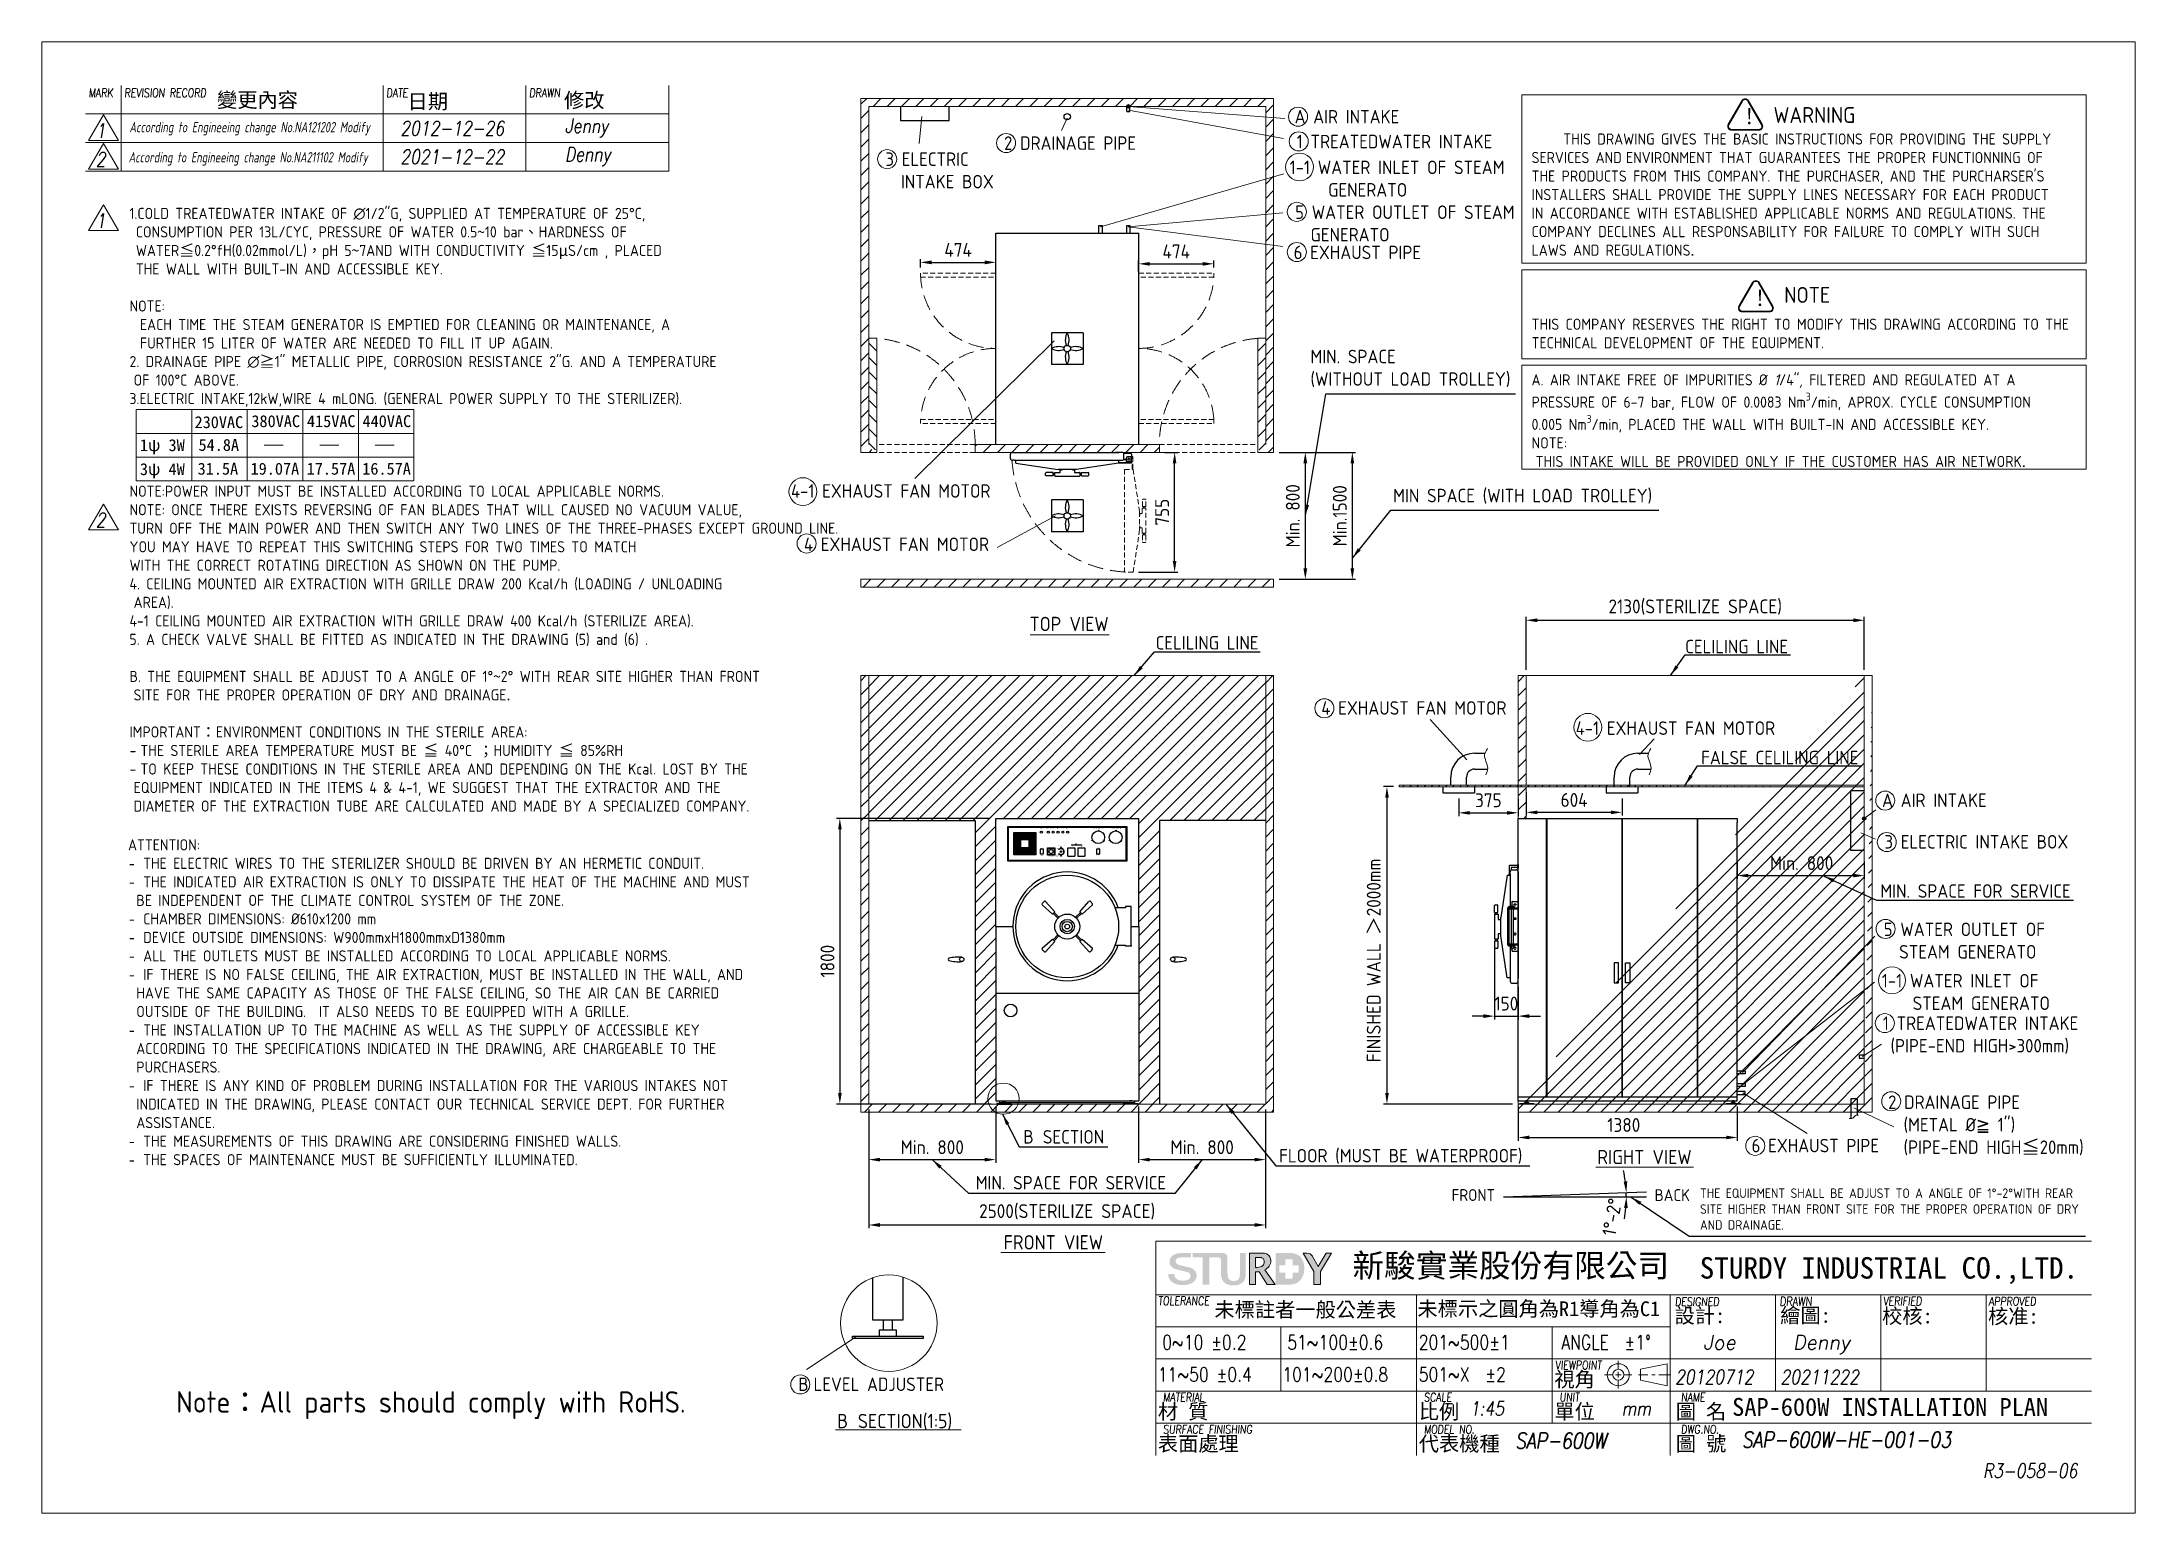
# Model space of a CAD drawing. Header units: millimetres. Extents: x -390103 to -376918, y -7976 to 1294.
import ezdxf

# ---------------------------------------------------------------- set-up
doc = ezdxf.new("R2010")
doc.units = ezdxf.units.MM
doc.header["$MEASUREMENT"] = 0
doc.linetypes.add('HIDDEN', pattern=[9.525, 6.35, -3.175])
doc.layers.get('0').update_dxf_attribs({"lineweight": 25})
for name, color, linetype, lineweight in [('D', 3, 'Continuous', 13), ('F', 7, 'Continuous', 15), ('H', 2, 'HIDDEN', 15), ('S', 4, 'Continuous', 15), ('T', 4, 'Continuous', 15)]:
    doc.layers.add(name, color=color, linetype=linetype, lineweight=lineweight)
doc.styles.get("Standard").update_dxf_attribs({"font": 'KAIU.TTF'})
doc.styles.add('STU25', font='isocp2.shx')
doc.styles.add('Text', font='romans.shx', dxfattribs={"width": 0.8, "oblique": 10})
doc.dimstyles.new('STU25', dxfattribs={"dimscale": 35, "dimtxt": 2.5, "dimasz": 2, "dimexe": 0.6, "dimexo": 1, "dimgap": 1, "dimtad": 1, "dimdsep": 46, "dimtxsty": 'STU25', "dimcen": 2, "dimazin": 2, "dimtfac": 1, "dimtmove": 0, "dimatfit": 3, "dimfxl": 0, "dimtolj": 1, "dimtzin": 0, "dimarcsym": 0})
doc.dimstyles.new('STU25$7', dxfattribs={"dimscale": 35, "dimtxt": 2.5, "dimasz": 2, "dimexe": 1.25, "dimexo": 0.625, "dimgap": 1, "dimtad": 0, "dimdec": 4, "dimdsep": 46, "dimtxsty": 'STU25', "dimcen": 2.5, "dimazin": 2, "dimtfac": 1, "dimtdec": 4, "dimtmove": 0, "dimatfit": 3, "dimfxl": 0, "dimtolj": 1, "dimtzin": 0, "dimarcsym": 0})
pattern_1 = [(45, (-149591.094, 14117.82), (-44.90128, 44.90128), [])]
pattern_2 = [(45, (-150883.7, 14855.873), (-44.90128, 44.90128), [])]

msp = doc.modelspace()

# ---------------------------------------------------------------- texts
at = {"lineweight": -3}
for s, p in [('變更內容', (-388999.856, 881.612)), ('日期', (-387799.695, 872.712)), ('修改', (-386814.216, 879.832))]:
    msp.add_text(s, height=93.4085, dxfattribs=at).set_placement(p)
for s, insert, char_height, width, attachment_point in [('{\\fArial|b0|i0|c0|p34;POWER}', (-383817.646, -3661.469), 3.5, 19.50054, 1), ('{\\fArial|b0|i0|c0|p34;ADD WATER}', (-383763.646, -3663.236), 3.5, 29.9713, 5), ('{\\fArial|b0|i0|c0|p34;HEAT}', (-383733.146, -3663.236), 3.5, 19, 5), ('{\\fArial|b0|i0|c0|p34;STERI}.', (-383702.067, -3663.236), 3.5, 19, 5), ('{\\fArial|b0|i0|c0|p34;DRY}', (-383677.646, -3661.469), 3.5, 14.99983, 1), ('{\\fArial|b0|i0|c0|p34;COMPLETE}', (-383655.646, -3661.469), 3.5, 23.49974, 1), ('{\\fArial|b0|i0|c0|p34;CHAMBER PRESSURE GAUGE}', (-383486.646, -3661.469), 3.5, 77.43945, 1), ('{\\fArial|b0|i0|c0|p34;JACKET PRESSURE GAUGE}', (-383370.646, -3661.469), 3.5, 67.407, 1), ('{\\fArial|b0|i0|c0|p34;ON}', (-383809.646, -3782.969), 5, 14.49951, 1), ('{\\fArial|b1|i0|c0|p34;0.9}', (-383711.2, -3784.469), 4, 25.84153, 1), ('{\\fArial|b1|i0|c0|p34;2.1}', (-383711.147, -3823.469), 4, 25.7884, 1), ('{\\fArial|b0|i0|c0|p34;PRESSURE CONTROL}', (-383710.147, -3769.469), 3.5, 56.4195, 1), ('{\\fArial|b1|i0|c0|p34;1.2}', (-383672.647, -3782.469), 4, 11.85227, 1), ('{\\fArial|b0|i0|c0|p34;STERI.}', (-383626.182, -3772.469), 3.5, 43.963, 1), ('{\\fArial|b0|i0|c0|p34;TIMER}', (-383588.147, -3755.963), 3.5, 59.839, 5), ('{\\fArial|b0|i0|c0|p34;DRY}', (-383561.147, -3772.469), 3.5, 35.41234, 1), ('{\\fArial|b0|i0|c0|p34;OFF}', (-383811.646, -3826.969), 5, 16.49951, 1), ('{\\fArial|b0|i0|c0|p34;EMERGENCY}', (-383760.647, -3835.469), 3.5, 23.5, 1), ('\\A1;{\\fArial|b1|i1|c0|p34;kg/cm\\H0.7x;\\S2^  ;}', (-383717.147, -3831.469), 4, 25.94918, 1)]:
    msp.add_mtext(s, dxfattribs=dict(insert=insert, char_height=char_height, width=width, attachment_point=attachment_point))
at = {"char_height": 5, "attachment_point": 1}
for s, insert in [('{\\fARIAL|b0|i0|c0|p34;LIQUID}', (-383461.646, -3782.969)), ('{\\fArial|b0|i0|c0|p34;NORMAL}', (-383464.646, -3826.969))]:
    msp.add_mtext(s, dxfattribs=dict(at, insert=insert))
at = {"layer": 'D', "color": 4}
msp.add_text('SAP-600W INSTALLATION PLAN', height=112.5, dxfattribs=at).set_placement((-379456.296, -7362.548))
at = {"layer": 'D', "attachment_point": 1}
for s, insert, char_height in [('{\\Fisocp2.shx;\\C3;A AIR INTAKE}', (-382212.564, 865.443), 85), ('{\\Fisocp2.shx;\\C3;2 DRAINAGE PIPE }', (-384042.291, 698.822), 85), ('{\\Fisocp2.shx;\\C3;1 TREATEDWATER INTAKE}', (-382199.034, 708.879), 85), ('{\\Fisocp2.shx;\\C3;3 ELECTRIC\\P  INTAKE BOX}', (-384789.535, 597.783), 85), ('{\\Fisocp2.shx|c136;\\C3;1-1\\Fisocp3.shx|c136; \\Fisocp2.shx|c136;WATER INLET OF STEAM \\P     GENERATO}', (-382243.967, 546.095), 85), ('{\\Fisocp2.shx|c136;\\C3;5 WATER OUTLET OF STEAM \\P  GENERATO}', (-382209.21, 263.467), 85), ('{\\Fisocp2.shx;\\C3;6 EXHAUST PIPE}', (-382218.238, 10.083), 85), ('{\\Fisocp2.shx|c136;\\C3;MIN. SPACE \\P(WITHOUT LOAD TROLLEY)}', (-382112.664, -645.823), 85), ('{\\Fisocp2.shx;\\C3;4-1 EXHAUST FAN MOTOR}', (-385384.478, -1492.762), 85), ('{\\Fisocp2.shx;\\C3;MIN SPACE (WITH LOAD TROLLEY)}', (-381591.63, -1521.795), 85), ('{\\Fisocp2.shx;\\C3;4 EXHAUST FAN MOTOR}', (-385303.139, -1828.874), 85), ('{\\Fisocp2.shx;\\C11;TOP VIEW}', (-383882.078, -2328.282), 90), ('{\\Fisocp.shx;\\C3;CELILING LINE}', (-383087.793, -2449.34), 85), ('{\\Fisocp.shx;\\C3;CELILING LINE}', (-379752.322, -2473.215), 85), ('{\\Fisocp2.shx;\\C3;4 EXHAUST FAN MOTOR}', (-382044.057, -2859.96), 85), ('{\\Fisocp2.shx;\\C3;4-1 EXHAUST FAN MOTOR}', (-380441.988, -2987.237), 85), ('{\\Fisocp2.shx;\\C3;FALSE CELILING LINE}', (-379651.557, -3172.514), 85), ('{\\Fisocp2.shx;\\C3;A AIR INTAKE}', (-378512.337, -3441.371), 85), ('{\\Fisocp2.shx;\\C3;3 ELECTRIC INTAKE BOX}', (-378496.831, -3703.232), 85), ('{\\Fisocp2.shx;\\C3;MIN. SPACE FOR SERVICE}', (-378523.282, -4013.303), 85), ('{\\Fisocp2.shx;\\C3;5 WATER OUTLET OF \\P  STEAM GENERATO}', (-378501.61, -4254.688), 85), ('{\\Fisocp2.shx;\\C3;1-1 WATER INLET OF \\P    STEAM GENERATO}', (-378513.921, -4578.564), 85), ('{\\Fisocp2.shx;\\C3;2 DRAINAGE PIPE \\P  (METAL %%C\\f新細明體|b0|i0|c136|p18;≧\\Fisocp2.shx; 1")\\P  (PIPE-END HIGH\\f標楷體|b0|i0|c136|p65;≦\\Fisocp2.shx;20mm)}', (-378474.035, -5343.881), 85), ('{\\Fisocp2.shx;\\C3;B\\f標楷體|b0|i0|c136|p65; \\Fisocp2.shx;SECTION}', (-383920.973, -5562.138), 85), ('{\\Fisocp2.shx;\\C3;6 EXHAUST PIPE}', (-379333.861, -5617.268), 85), ('{\\Fisocp2.shx;\\C3;FLOOR (MUST BE WATERPROOF)}', (-382309.588, -5681.091), 85), ('{\\Fisocp2.shx;\\C11;RIGHT VIEW}', (-380305.225, -5686.999), 90), ('{\\Fisocp2.shx;\\C3;MIN. SPACE FOR SERVICE}', (-384221.301, -5851.368), 85), ('{\\Fisocp2.shx;\\C3;THE EQUIPMENT SHALL BE ADJUST TO A ANGLE OF 1%%d-2%%dWITH REAR \\PSITE HIGHER THAN FRONT SITE FOR THE PROPER OPERATION OF DRY \\PAND DRAINAGE.}', (-379658.973, -5929.674), 60), ('{\\Fisocp2.shx;\\C11;FRONT VIEW}', (-384044.699, -6224.326), 90), ('{\\Fisocp2.shx;\\C3;B\\f???|b0|i0|c0|p65; \\Fisocp2.shx;LEVEL ADJUSTER}', (-385338.99, -7121.076), 85), ('{\\Fisocp2.shx;\\C11;B\\f標楷體|b0|i0|c136|p65; \\Fisocp2.shx;SECTION(1:5)}', (-385093.96, -7350.284), 90)]:
    msp.add_mtext(s, dxfattribs=dict(at, insert=insert, char_height=char_height))
at = {"layer": 'D', "color": 11, "attachment_point": 1, "style": 'STU25'}
for s, insert, char_height in [('{\\f標楷體|b0|i0|c136|p65;!}', (-379382.529, 875.691), 100), ('WARNING', (-379196.017, 883.44), 100), ('\\A1;\\P     THIS DRAWING GIVES THE BASIC INSTRUCTIONS FOR PROVIDING THE SUPPLY \\PSERVICES AND\\f????|b0|i0|c0|p54; \\Fisocp2.shx|c136;ENVIRONMENT THAT GUARANTEES THE PROPER FUNCTIONNING OF \\PTHE PRODUCTS FROM THIS COMPANY. THE PURCHASER, AND THE PURCHARSER\'S \\PINSTALLERS SHALL PROVIDE THE SUPPLY LlNES NECESSARY FOR EACH PRODUCT\\PIN ACCORDANCE WITH ESTABLlSHED APPLlCABLE NORMS AND REGULATIONS. THE \\PCOMPANY DECLlNES ALL RESPONSABILlTY FOR FAILURE TO COMPLY WITH SUCH \\PLAWS AND REGULATIONS\\f????|b0|i0|c0|p54;.\\P\\P\\P\\P\\Fisocp2.shx|c136;THIS COMPANY RESERVES THE RIGHT TO MODIFY THIS DRAWING ACCORDING TO THE \\PTECHNICAL DEVELOPMENT OF THE EQUIPMENT.\\P\\PA. AIR INTAKE FREE OF IMPURITIES %%C \\fISOCP2|b0|i1|c0|p2;1\\Fisocp2.shx|c136;/4"\\fISOCP2|b0|i1|c0|p2;, \\Fisocp2.shx|c136;FILTERED AND REGULATED AT A \\PPRESSURE OF 6-7 bar, FLOW OF 0.0083 Nm{\\H0.7x;\\S3^ ;}/min, APROX. CYCLE CONSUMPTION \\P0.005 Nm{\\H0.7x;\\S3^ ;}/min, PLACED THE WALL WITH BUILT-IN AND ACCESSIBLE KEY.\\PNOTE:\\P\\f????|b0|i0|c0|p54; \\Fisocp2.shx|c136;THIS INTAKE WILL BE PROVIDED ONLY IF THE CUSTOMER HAS AIR NETWORK\\fArial|b0|i0|c0|p34;.', (-380719.857, 833.887), 70), ('{\\A1;}\\P{\\A1;\\fArial|b0|i0|c0|p34;}\\P{\\A1;\\Fisocp2.shx;1.COLD TREATEDWATER INTAKE OF ∅1/2"G, SUPPLIED AT TEMPERATURE OF 25°C, }\\P{\\A1;\\Fisocp2.shx; CONSUMPTION PER 13L/CYC, PRESSURE OF WATER 0.5}{\\A1;\\f細明體|b0|i0|c136|p49;~}{\\A1;\\Fisocp2.shx;10 bar}{\\A1;\\f標楷體|b0|i0|c136|p65;、}{\\A1;\\Fisocp2.shx;HARDNESS OF }\\P{\\A1;\\Fisocp2.shx; WATER}{\\A1;\\f標楷體|b0|i0|c136|p65;≦}{\\A1;\\Fisocp2.shx;0.2°fH(0.02mmol/L)}{\\A1;\\f標楷體|b0|i0|c136|p65;，}{\\A1;\\Fisocp2.shx;pH 5}{\\A1;\\f細明體|b0|i0|c136|p49;~}{\\A1;\\Fisocp2.shx;7AND WITH CONDUCTIVITY }{\\A1;\\f標楷體|b0|i0|c136|p65;≦}{\\A1;\\Fisocp2.shx;15}{\\A1;\\f細明體|b0|i0|c136|p49;μ}{\\A1;\\Fisocp2.shx;S/cm , PLACED }\\P{\\A1;\\Fisocp2.shx; THE WALL WITH BUILT-IN AND ACCESSIBLE KEY.}\\P{\\A1;\\Fisocp2.shx;}\\P{\\A1;\\Fisocp2.shx;NOTE:}\\P{\\A1;\\F???; }{\\A1;\\Fisocp2.shx; EACH TIME THE STEAM GENERATOR IS EMPTIED FOR CLEANING OR MAINTENANCE, A }\\P{\\A1;\\F???; }{\\A1;\\Fisocp2.shx; FURTHER 15 LITER OF WATER ARE NEEDED TO FILL IT UP AGAIN.}\\P{\\A1;\\Fisocp2.shx;2. DRAINAGE PIPE ∅}{\\A1;\\f標楷體|b0|i0|c136|p65;≧}{\\A1;\\Fisocp2.shx;1" METALLIC PIPE, CORROSION RESISTANCE 2"G. AND A TEMPERATURE }\\P{\\A1;\\F???; }{\\A1;\\Fisocp2.shx;OF 100°C ABOVE.}\\P{\\A1;\\Fisocp2.shx;3.ELECTRIC INTAKE,12kW,WIRE 4 mLONG. (GENERAL POWER SUPPLY TO THE STERILIZER).}\\P{\\A1;\\Fisocp2.shx;}\\P{\\A1;\\Fisocp2.shx;}\\P{\\A1;\\Fisocp2.shx;}\\P{\\A1;\\Fisocp2.shx;}\\P{\\A1;\\Fisocp2.shx;NOTE:POWER INPUT MUST BE INSTALLED ACCORDING TO LOCAL APPLICABLE NORMS.}\\P{\\A1;NOTE: ONCE THERE EXISTS REVERSING OF FAN BLADES THAT WILL CAUSED NO VACUUM VALUE, }\\P{\\A1;TURN OFF THE MAIN POWER AND THEN SWITCH ANY TWO LINES OF THE THREE-PHASES EXCEPT GROUND LINE. }\\P{\\A1;YOU MAY HAVE TO REPEAT THIS SWITCHING STEPS FOR TWO TIMES TO MATCH }\\P{\\A1;WITH THE CORRECT ROTATING DIRECTION AS SHOWN ON THE PUMP. }\\P{\\A1;\\Fisocp2.shx;4. CEILING MOUNTED AIR EXTRACTION WITH GRILLE DRAW 200 Kcal/h (LOADING / UNLOADING }\\P{\\A1;\\F???; }{\\A1;\\Fisocp2.shx;AREA).}\\P{\\A1;\\Fisocp2.shx;4-1 CEILING MOUNTED AIR EXTRACTION WITH GRILLE DRAW 400 Kcal/h (STERILIZE AREA).}\\P{\\A1;\\Fisocp2.shx;5. A CHECK VALVE SHALL BE FITTED AS INDICATED IN THE DRAWING (5) and (6) .}\\P{\\A1;\\Fisocp2.shx;}\\P{\\A1;\\Fisocp2.shx;B. THE EQUIPMENT SHALL BE ADJUST TO A ANGLE OF 1°}{\\A1;\\f細明體|b0|i0|c136|p49;~}{\\A1;\\Fisocp2.shx;2° WITH REAR SITE HIGHER THAN FRONT }\\P{\\A1;\\F???; }{\\A1;\\Fisocp2.shx;SITE FOR THE PROPER OPERATION OF DRY AND DRAINAGE}{\\A1;\\fArial|b0|i0|c0|p34;.}\\P{\\A1;\\fArial|b0|i0|c0|p34;}\\P{\\A1;\\Fisocp2.shx;IMPORTANT}{\\A1;\\f標楷體|b0|i0|c136|p65;：}{\\A1;\\Fisocp2.shx;ENVIRONMENT CONDITIONS IN THE STERILE AREA:}\\P{\\A1;\\Fisocp2.shx;-}{\\A1;\\F???; }{\\A1;\\Fisocp2.shx;THE STERILE AREA TEMPERATURE MUST BE }{\\A1;\\f標楷體|b0|i0|c136|p65;≦}{\\A1;\\Fisocp2.shx; 40°C }{\\A1;\\f標楷體|b0|i0|c136|p65;；}{\\A1;\\Fisocp2.shx;HUMIDITY }{\\A1;\\f標楷體|b0|i0|c136|p65;≦}{\\A1;\\Fisocp2.shx; 85%RH}\\P{\\A1;\\Fisocp2.shx;-}{\\A1;\\F???; }{\\A1;\\Fisocp2.shx;TO KEEP THESE CONDITIONS IN THE STERILE AREA AND DEPENDING ON THE Kcal. LOST BY THE }\\P{\\A1;\\F???; }{\\A1;\\Fisocp2.shx;EQUIPMENT INDICATED IN THE ITEMS 4 & 4-1, WE SUGGEST THAT THE EXTRACTOR AND THE }\\P{\\A1;\\F???; }{\\A1;\\Fisocp2.shx;DIAMETER OF THE EXTRACTION TUBE ARE CALCULATED AND MADE BY A SPECIALIZED COMPANY.}', (-389551.358, 481.94), 70), ('NOTE', (-379128.774, -249.953), 100), ('{\\f標楷體|b0|i0|c136|p65;!}', (-379315.287, -269.322), 100), ('{\\f標楷體|b0|i0|c136|p65;230VAC}', (-389141.335, -1064.193), 75), ('{\\f標楷體|b0|i0|c136|p65;380VAC}', (-388783.452, -1058.007), 75), ('{\\f標楷體|b0|i0|c136|p65;415VAC}', (-388433.452, -1058.007), 75), ('{\\f標楷體|b0|i0|c136|p65;440VAC}', (-388083.452, -1058.007), 75), ('{\\f標楷體|b0|i0|c136|p65;1ψ 3W}', (-389485.77, -1209.159), 75), ('{\\f標楷體|b0|i0|c136|p65;54.8A}', (-389116.393, -1207.562), 75), ('{\\f標楷體|b0|i0|c136|p65;3ψ 4W}', (-389485.77, -1360.231), 75), ('{\\f標楷體|b0|i0|c136|p65;31.5A}', (-389122.06, -1357.562), 75), ('{\\f標楷體|b0|i0|c136|p65;19.07A}', (-388788.588, -1357.562), 75), ('{\\f標楷體|b0|i0|c136|p65;17.57A}', (-388435.144, -1357.562), 75), ('{\\f標楷體|b0|i0|c136|p65;16.57A}', (-388085.083, -1357.562), 75), ('\\PATTENTION:\\P{\\f標楷體|b0|i0|c136|p65;- }THE ELECTRIC WIRES TO THE STERILIZER SHOULD BE DRIVEN BY AN HERMETIC CONDUIT.  \\P{\\f標楷體|b0|i0|c136|p65;- }THE INDICATED AIR EXTRACTION IS ONLY TO DISSIPATE THE HEAT OF THE MACHINE AND MUST \\P{\\f???|b0|i0|c0|p65;  }BE INDEPENDENT OF THE CLIMATE CONTROL SYSTEM OF THE ZONE.\\P{\\f標楷體|b0|i0|c136|p65;- }CHAMBER DIMENSIONS: %%C610x1200 mm\\P{\\f標楷體|b0|i0|c136|p65;- }DEVICE OUTSIDE DIMENSIONS: W900mmxH1800mmxD1380mm\\P{\\f標楷體|b0|i0|c136|p65;- }ALL THE OUTLETS MUST BE INSTALLED ACCORDING TO LOCAL APPLICABLE NORMS.\\P{\\f標楷體|b0|i0|c136|p65;- }IF THERE IS NO FALSE CEILING, THE AIR EXTRACTION, MUST BE INSTALLED IN THE WALL, AND \\P{\\f???|b0|i0|c0|p65;  }HAVE THE SAME CAPACITY AS THOSE OF THE FALSE CEILING, SO THE AIR CAN BE CARRIED \\P{\\f???|b0|i0|c0|p65;  }OUTSIDE OF THE BUILDING.  IT ALSO NEEDS TO BE EQUIPPED WITH A GRILLE.\\P{\\f標楷體|b0|i0|c136|p65;- }THE INSTALLATION UP TO THE MACHINE AS WELL AS THE SUPPLY OF ACCESSIBLE KEY \\P{\\f???|b0|i0|c0|p65;  }ACCORDING TO THE SPECIFICATIONS INDICATED IN THE DRAWING, ARE CHARGEABLE TO THE \\P{\\f???|b0|i0|c0|p65;  }PURCHASERS.{\\fArial|b0|i0|c0|p34; \\P\\f標楷體|b0|i0|c136|p65;- }IF THERE IS ANY KIND OF PROBLEM DURING INSTALLATION FOR THE VARIOUS INTAKES NOT \\P{\\f???|b0|i0|c0|p65;  }INDICATED IN THE DRAWING, PLEASE CONTACT OUR TECHNICAL SERVICE DEPT. FOR FURTHER \\P{\\f???|b0|i0|c0|p65;  }ASSISTANCE.\\P{\\f標楷體|b0|i0|c136|p65;- }THE MEASUREMENTS OF THIS DRAWING ARE CONSIDERING FINISHED WALLS.\\P{\\f標楷體|b0|i0|c136|p65;- }THE SPACES OF MAINTENANCE MUST BE SUFFICIENTLY ILLUMINATED.', (-389560.375, -3613.022), 70)]:
    msp.add_mtext(s, dxfattribs=dict(at, insert=insert, char_height=char_height))
at = {"layer": 'D', "insert": (-378507.579, -4846.361), "char_height": 85, "attachment_point": 1, "style": 'STU25'}
msp.add_mtext('{\\C3;1 TREATEDWATER INTAKE\\P (PIPE-END HIGH>300mm)}', dxfattribs=at)
at = {"layer": 'D', "char_height": 75, "width": 218.181, "attachment_point": 1}
for s, insert in [('{\\Fisocp2.shx;FRONT}', (-381223.293, -5933.892)), ('{\\Fisocp2.shx;BACK}', (-379944.77, -5934.342))]:
    msp.add_mtext(s, dxfattribs=dict(at, insert=insert))
at = {"layer": 'D', "color": 0, "insert": (-389257.196, -7207.447), "char_height": 135.00867, "attachment_point": 1, "style": 'STU25'}
msp.add_mtext('Note{\\f標楷體|b0|i0|c136|p65;：}All parts should comply with RoHS.', dxfattribs=at)
at = {"layer": 'F', "color": 1, "lineweight": 15, "style": 'Text', "oblique": 5, "width": 0.8}
for s, p in [('MARK', (-389809.288, 946.096)), ('REVISION RECORD', (-389584.288, 946.096)), ('DATE', (-387934.138, 946.096)), ('DRAWN', (-387034.138, 946.096))]:
    msp.add_text(s, height=54, dxfattribs=at).set_placement(p)
at = {"layer": 'T', "lineweight": 20, "style": 'Text', "oblique": 10, "width": 0.8}
for s, height, p in [('2012-12-26', 90, (-387845.37, 705.181)), ('Jenny', 90, (-386808.911, 720.981)), ('1', 90, (-389763.912, 689.269)), ('2', 90, (-389763.912, 509.269)), ('2021-12-22', 90, (-387845.37, 525.181)), ('Denny', 90, (-386808.911, 540.981)), ('1', 90, (-389763.912, 122.548)), ('2', 90, (-389763.912, -1762.834)), ('20120712', 90, (-379816.039, -7162.332)), ('20211222', 90, (-379152.289, -7162.332)), ('1:45', 90, (-381109.691, -7361.21)), ('mm', 90, (-380153.075, -7360.955)), ('SAP-600W', 99, (-380822.731, -7568.812)), ('SAP-600W-HE-001-03', 99, (-379394.952, -7562.518))]:
    msp.add_text(s, height=height, dxfattribs=at).set_placement(p)
at = {"layer": 'T', "lineweight": 20, "style": 'Text', "oblique": 10}
for s, p in [('Joe', (-379638.72, -6944.42)), ('Denny', (-379073.665, -6944.42))]:
    msp.add_text(s, height=90, dxfattribs=at).set_placement(p)
at = {"layer": 'T', "linetype": 'Continuous', "lineweight": 20, "attachment_point": 1, "style": 'Text'}
for s, insert, char_height in [('{\\Fisocp2.shx|c136;According to Engineeing change No.NA121202 Modify}', (-389551.65, 789.523), 65), ('{\\Fisocp2.shx|c136;According to Engineeing change No.NA211102 Modify}', (-389557.073, 599.729), 65), ('{R3-058-06}', (-377877.381, -7663.559), 90)]:
    msp.add_mtext(s, dxfattribs=dict(at, insert=insert, char_height=char_height))

# ---------------------------------------------------------------- blocks, each defined once
blk = doc.blocks.new('*D1')
at = {"layer": 'D', "color": 0, "lineweight": -2}
for p, q in [((-380754, -3433), (-380754, -3581)), ((-380150, -3473), (-380150, -3581)), ((-380684, -3560), (-380220, -3560))]:
    blk.add_line(p, q, dxfattribs=at)
at = {"layer": 'D', "color": 0}
for points in [[(-380684, -3549), (-380684, -3572), (-380754, -3560)], [(-380220, -3572), (-380220, -3549), (-380150, -3560)]]:
    blk.add_solid(points, dxfattribs=at)
at = {"layer": 'Defpoints', "color": 0}
for p in [(-380754, -3398), (-380150, -3438), (-380150, -3560)]:
    blk.add_point(p, dxfattribs=at)
at = {"layer": 'D', "color": 0, "insert": (-380452, -3482), "char_height": 87.5, "attachment_point": 5, "style": 'STU25'}
blk.add_mtext('\\A1;604', dxfattribs=at)
blk = doc.blocks.new('*D2')
at = {"layer": 'D', "color": 0, "lineweight": -2}
for p, q in [((-384895, -5433), (-384895, -5769)), ((-384095, -5413), (-384095, -5769)), ((-384825, -5748), (-384165, -5748))]:
    blk.add_line(p, q, dxfattribs=at)
at = {"layer": 'D', "color": 0}
for points in [[(-384825, -5737), (-384825, -5760), (-384895, -5748)], [(-384165, -5760), (-384165, -5737), (-384095, -5748)]]:
    blk.add_solid(points, dxfattribs=at)
at = {"layer": 'Defpoints', "color": 0}
for p in [(-384895, -5398), (-384095, -5378), (-384095, -5748)]:
    blk.add_point(p, dxfattribs=at)
at = {"layer": 'D', "color": 0, "insert": (-384495, -5670), "char_height": 87.5, "attachment_point": 5, "style": 'STU25'}
blk.add_mtext('\\A1;Min. 800', dxfattribs=at)
blk = doc.blocks.new('*D3')
at = {"layer": 'D', "color": 0, "lineweight": -2}
for p, q in [((-383195, -5413), (-383195, -5769)), ((-382395, -5433), (-382395, -5769)), ((-383125, -5748), (-382465, -5748))]:
    blk.add_line(p, q, dxfattribs=at)
at = {"layer": 'D', "color": 0}
for points in [[(-383125, -5737), (-383125, -5760), (-383195, -5748)], [(-382465, -5760), (-382465, -5737), (-382395, -5748)]]:
    blk.add_solid(points, dxfattribs=at)
at = {"layer": 'Defpoints', "color": 0}
for p in [(-383195, -5378), (-382395, -5398), (-382395, -5748)]:
    blk.add_point(p, dxfattribs=at)
at = {"layer": 'D', "color": 0, "insert": (-382795, -5670), "char_height": 87.5, "attachment_point": 5, "style": 'STU25'}
blk.add_mtext('\\A1;Min. 800', dxfattribs=at)
blk = doc.blocks.new('*D4')
at = {"layer": 'D', "color": 0, "lineweight": -2}
for p, q in [((-384130, -3598), (-385098, -3598)), ((-385077, -3668), (-385077, -5328)), ((-384124, -5398), (-385098, -5398))]:
    blk.add_line(p, q, dxfattribs=at)
at = {"layer": 'D', "color": 0}
for points in [[(-385065, -3668), (-385088, -3668), (-385077, -3598)], [(-385088, -5328), (-385065, -5328), (-385077, -5398)]]:
    blk.add_solid(points, dxfattribs=at)
at = {"layer": 'Defpoints', "color": 0}
for p in [(-384095, -3598), (-385077, -5398), (-384089, -5398)]:
    blk.add_point(p, dxfattribs=at)
at = {"layer": 'D', "color": 0, "insert": (-385155, -4498), "char_height": 87.5, "attachment_point": 5, "rotation": 90, "style": 'STU25'}
blk.add_mtext('\\A1;1800', dxfattribs=at)
blk = doc.blocks.new('*D5')
at = {"layer": 'D', "color": 0, "lineweight": -2}
for p, q in [((-379424, -3870), (-379424, -3980)), ((-378624, -3870), (-378624, -3980)), ((-379354, -3959), (-378694, -3959))]:
    blk.add_line(p, q, dxfattribs=at)
at = {"layer": 'D', "color": 0}
for points in [[(-379354, -3947), (-379354, -3970), (-379424, -3959)], [(-378694, -3970), (-378694, -3947), (-378624, -3959)]]:
    blk.add_solid(points, dxfattribs=at)
at = {"layer": 'Defpoints', "color": 0}
for p in [(-379424, -3835), (-378624, -3835), (-378624, -3959)]:
    blk.add_point(p, dxfattribs=at)
at = {"layer": 'D', "color": 0, "insert": (-379019, -3880), "char_height": 87.5, "attachment_point": 5, "style": 'STU25'}
blk.add_mtext('\\A1;{\\Fisocp2.shx;Min. 800}', dxfattribs=at)
blk = doc.blocks.new('*D8')
at = {"layer": 'D', "color": 0, "lineweight": -2}
for p, q in [((-383195, -153), (-383195, -83)), ((-383125, -104), (-382791, -104)), ((-382721, -128), (-382721, -83))]:
    blk.add_line(p, q, dxfattribs=at)
at = {"layer": 'D', "color": 0}
for points in [[(-383125, -93), (-383125, -116), (-383195, -104)], [(-382791, -116), (-382791, -93), (-382721, -104)]]:
    blk.add_solid(points, dxfattribs=at)
at = {"layer": 'Defpoints', "color": 0}
for p in [(-382721, -104), (-383195, -188), (-382721, -163)]:
    blk.add_point(p, dxfattribs=at)
at = {"layer": 'D', "color": 0, "insert": (-382958, -26), "char_height": 87.5, "attachment_point": 5, "style": 'STU25'}
blk.add_mtext('\\A1;474', dxfattribs=at)
blk = doc.blocks.new('*D9')
at = {"layer": 'D', "color": 0, "lineweight": -2}
for p, q in [((-384569, -128), (-384569, -74)), ((-384499, -95), (-384165, -95)), ((-384095, -128), (-384095, -74))]:
    blk.add_line(p, q, dxfattribs=at)
at = {"layer": 'D', "color": 0}
for points in [[(-384499, -83), (-384499, -107), (-384569, -95)], [(-384165, -107), (-384165, -83), (-384095, -95)]]:
    blk.add_solid(points, dxfattribs=at)
at = {"layer": 'Defpoints', "color": 0}
for p in [(-384095, -95), (-384569, -163), (-384095, -163)]:
    blk.add_point(p, dxfattribs=at)
at = {"layer": 'D', "color": 0, "insert": (-384332, -16), "char_height": 87.5, "attachment_point": 5, "style": 'STU25'}
blk.add_mtext('\\A1;474', dxfattribs=at)
blk = doc.blocks.new('*D10')
at = {"layer": 'D', "color": 0, "lineweight": -2}
for p, q in [((-383029, -1292), (-382947, -1292)), ((-382968, -1977), (-382968, -1362)), ((-383195, -2047), (-382947, -2047))]:
    blk.add_line(p, q, dxfattribs=at)
at = {"layer": 'D', "color": 0}
for points in [[(-382957, -1362), (-382980, -1362), (-382968, -1292)], [(-382980, -1977), (-382957, -1977), (-382968, -2047)]]:
    blk.add_solid(points, dxfattribs=at)
at = {"layer": 'Defpoints', "color": 0}
for p in [(-383064, -1292), (-382968, -1292), (-383230, -2047)]:
    blk.add_point(p, dxfattribs=at)
at = {"layer": 'D', "color": 0, "insert": (-383047, -1669), "char_height": 87.5, "attachment_point": 5, "rotation": 90, "style": 'STU25'}
blk.add_mtext('\\A1;{\\Fisocp2.shx;755}', dxfattribs=at)
blk = doc.blocks.new('*D11')
at = {"layer": 'D', "color": 0, "lineweight": -2}
for p, q in [((-380804, -5413), (-380804, -5630)), ((-379424, -5413), (-379424, -5630)), ((-380734, -5609), (-379494, -5609))]:
    blk.add_line(p, q, dxfattribs=at)
at = {"layer": 'D', "color": 0}
for points in [[(-380734, -5597), (-380734, -5620), (-380804, -5609)], [(-379494, -5620), (-379494, -5597), (-379424, -5609)]]:
    blk.add_solid(points, dxfattribs=at)
at = {"layer": 'Defpoints', "color": 0}
for p in [(-380804, -5378), (-379424, -5378), (-379424, -5609)]:
    blk.add_point(p, dxfattribs=at)
at = {"layer": 'D', "color": 0, "insert": (-380139, -5530), "char_height": 87.5, "attachment_point": 5, "style": 'STU25'}
blk.add_mtext('\\A1;1380', dxfattribs=at)
blk = doc.blocks.new('*D12')
at = {"layer": 'D', "color": 0, "lineweight": -2}
for p, q in [((-380954, -4392), (-380954, -4865)), ((-380804, -4659), (-380804, -4865)), ((-381024, -4844), (-381094, -4844)), ((-380954, -4844), (-380804, -4844)), ((-380734, -4844), (-380664, -4844))]:
    blk.add_line(p, q, dxfattribs=at)
at = {"layer": 'D', "color": 0}
for points in [[(-381024, -4856), (-381024, -4832), (-380954, -4844)], [(-380734, -4832), (-380734, -4856), (-380804, -4844)]]:
    blk.add_solid(points, dxfattribs=at)
at = {"layer": 'Defpoints', "color": 0}
for p in [(-380954, -4357), (-380804, -4624), (-380804, -4844)]:
    blk.add_point(p, dxfattribs=at)
at = {"layer": 'D', "color": 0, "insert": (-380879, -4765), "char_height": 87.5, "attachment_point": 5, "style": 'STU25'}
blk.add_mtext('\\A1;{\\Fisocp2.shx;150}', dxfattribs=at)
blk = doc.blocks.new('*D13')
at = {"layer": 'D', "color": 0, "lineweight": -2}
for p, q in [((-382310, -1292), (-382124, -1292)), ((-382145, -1362), (-382145, -2022)), ((-382310, -2092), (-382124, -2092))]:
    blk.add_line(p, q, dxfattribs=at)
at = {"layer": 'D', "color": 0}
for points in [[(-382133, -1362), (-382157, -1362), (-382145, -1292)], [(-382157, -2022), (-382133, -2022), (-382145, -2092)]]:
    blk.add_solid(points, dxfattribs=at)
at = {"layer": 'Defpoints', "color": 0}
for p in [(-382345, -1292), (-382345, -2092), (-382145, -2092)]:
    blk.add_point(p, dxfattribs=at)
at = {"layer": 'D', "color": 0, "insert": (-382224, -1692), "char_height": 87.5, "attachment_point": 5, "rotation": 90, "style": 'STU25'}
blk.add_mtext('\\A1;{\\Fisocp2.shx;Min. 800}', dxfattribs=at)
blk = doc.blocks.new('*D14')
at = {"layer": 'D', "color": 0, "lineweight": -2}
for p, q in [((-382310, -1292), (-381828, -1292)), ((-381849, -1362), (-381849, -2022)), ((-382310, -2092), (-381828, -2092))]:
    blk.add_line(p, q, dxfattribs=at)
at = {"layer": 'D', "color": 0}
for points in [[(-381837, -1362), (-381860, -1362), (-381849, -1292)], [(-381860, -2022), (-381837, -2022), (-381849, -2092)]]:
    blk.add_solid(points, dxfattribs=at)
at = {"layer": 'Defpoints', "color": 0}
for p in [(-382345, -1292), (-382345, -2092), (-381849, -2092)]:
    blk.add_point(p, dxfattribs=at)
at = {"layer": 'D', "color": 0, "insert": (-381928, -1692), "char_height": 87.5, "attachment_point": 5, "rotation": 90, "style": 'STU25'}
blk.add_mtext('\\A1;{\\Fisocp2.shx;Min.1500}', dxfattribs=at)
blk = doc.blocks.new('*D15')
at = {"layer": 'D', "color": 0, "lineweight": -2}
for p, q in [((-381179, -3473), (-381179, -3584)), ((-380804, -3473), (-380804, -3584)), ((-381109, -3563), (-380874, -3563))]:
    blk.add_line(p, q, dxfattribs=at)
at = {"layer": 'D', "color": 0}
for points in [[(-381109, -3552), (-381109, -3575), (-381179, -3563)], [(-380874, -3575), (-380874, -3552), (-380804, -3563)]]:
    blk.add_solid(points, dxfattribs=at)
at = {"layer": 'Defpoints', "color": 0}
for p in [(-381179, -3438), (-380804, -3438), (-380804, -3563)]:
    blk.add_point(p, dxfattribs=at)
at = {"layer": 'D', "color": 0, "insert": (-380992, -3484), "char_height": 87.5, "attachment_point": 5, "style": 'STU25'}
blk.add_mtext('\\A1;375', dxfattribs=at)
blk = doc.blocks.new('*D16')
at = {"layer": 'D', "color": 0, "lineweight": -2}
for p, q in [((-381589, -3398), (-381652, -3398)), ((-381631, -3468), (-381631, -5328)), ((-380839, -5398), (-381652, -5398))]:
    blk.add_line(p, q, dxfattribs=at)
at = {"layer": 'D', "color": 0}
for points in [[(-381619, -3468), (-381642, -3468), (-381631, -3398)], [(-381642, -5328), (-381619, -5328), (-381631, -5398)]]:
    blk.add_solid(points, dxfattribs=at)
at = {"layer": 'Defpoints', "color": 0}
for p in [(-381554, -3398), (-381631, -5398), (-380804, -5398)]:
    blk.add_point(p, dxfattribs=at)
at = {"layer": 'D', "color": 0, "insert": (-381758, -5135), "char_height": 87.5, "attachment_point": 1, "rotation": 90, "style": 'STU25'}
blk.add_mtext('\\A1;{\\Fisocp2.shx;FINISHED WALL \\f新細明體|b0|i0|c136|p16;＞\\Fisocp2.shx;2000mm}', dxfattribs=at)
blk = doc.blocks.new('*D17')
at = {"layer": 'D', "color": 0, "lineweight": -2}
for p, q in [((-384895, -5433), (-384895, -6181)), ((-382395, -5433), (-382395, -6181)), ((-384825, -6160), (-382465, -6160))]:
    blk.add_line(p, q, dxfattribs=at)
at = {"layer": 'D', "color": 0}
for points in [[(-384825, -6148), (-384825, -6172), (-384895, -6160)], [(-382465, -6172), (-382465, -6148), (-382395, -6160)]]:
    blk.add_solid(points, dxfattribs=at)
at = {"layer": 'Defpoints', "color": 0}
for p in [(-384895, -5398), (-382395, -5398), (-382395, -6160)]:
    blk.add_point(p, dxfattribs=at)
at = {"layer": 'D', "color": 0, "insert": (-383645, -6077), "char_height": 87.5, "attachment_point": 5, "style": 'STU25'}
blk.add_mtext('\\A1;{\\Fisocp2.shx;2500(STERILIZE SPACE)}', dxfattribs=at)
blk = doc.blocks.new('*D18')
at = {"layer": 'D', "color": 0, "lineweight": -2}
for start, end in [(7.1806, 12.3613), (349.6387, 354.8194), (0, 2)]:
    blk.add_arc((-380897, -5983), 774, start, end, dxfattribs=at)
at = {"layer": 'D', "color": 0}
for points in [[(-380140, -5887), (-380117, -5885), (-380123, -5956)], [(-380114, -6053), (-380137, -6052), (-380123, -5983)]]:
    blk.add_solid(points, dxfattribs=at)
at = {"layer": 'Defpoints', "color": 0}
for p in [(-380897, -5983), (-380897, -5983), (-380123, -5965), (-379997, -5952), (-379996, -5983)]:
    blk.add_point(p, dxfattribs=at)
at = {"layer": 'D', "color": 0, "insert": (-380213, -6109), "char_height": 87.5, "attachment_point": 5, "rotation": 79.526, "style": 'STU25'}
blk.add_mtext('1%%D-2%%D', dxfattribs=at)
blk = doc.blocks.new('*D19')
at = {"layer": 'D', "color": 0, "lineweight": -2}
for p, q in [((-380754, -2663), (-380754, -2329)), ((-380684, -2350), (-378694, -2350)), ((-378624, -2663), (-378624, -2329))]:
    blk.add_line(p, q, dxfattribs=at)
at = {"layer": 'D', "color": 0}
for points in [[(-380684, -2338), (-380684, -2362), (-380754, -2350)], [(-378694, -2362), (-378694, -2338), (-378624, -2350)]]:
    blk.add_solid(points, dxfattribs=at)
at = {"layer": 'Defpoints', "color": 0}
for p in [(-378624, -2350), (-380754, -2698), (-378624, -2698)]:
    blk.add_point(p, dxfattribs=at)
at = {"layer": 'D', "color": 0, "insert": (-379689, -2267), "char_height": 87.5, "attachment_point": 5, "style": 'STU25'}
blk.add_mtext('\\A1;{\\Fisocp2.shx;2130(STERILIZE SPACE)}', dxfattribs=at)
blk = doc.blocks.new('新駿LOGO')
at = {"layer": 'F'}
h = blk.add_hatch(color=256, dxfattribs=at)
edge = h.paths.add_edge_path()
edge.add_spline(control_points=[(-529.05, -442.14), (-529.05, -442.31), (-529.02, -442.45), (-528.95, -442.56), (-528.89, -442.68), (-528.8, -442.78), (-528.69, -442.85), (-528.57, -442.93), (-528.44, -442.98), (-528.29, -443.01), (-528.15, -443.05), (-527.99, -443.07), (-527.81, -443.07), (-527.62, -443.07), (-527.47, -443.05), (-527.33, -443.01), (-527.2, -442.97), (-527.09, -442.92), (-527.01, -442.86), (-526.93, -442.8), (-526.87, -442.73), (-526.83, -442.65), (-526.8, -442.57), (-526.78, -442.49), (-526.78, -442.41), (-526.78, -442.25), (-526.82, -442.13), (-526.91, -442.05), (-526.99, -441.97), (-527.08, -441.91), (-527.18, -441.88), (-527.36, -441.83), (-527.56, -441.77), (-527.79, -441.72), (-528.02, -441.67), (-528.3, -441.61), (-528.64, -441.53), (-528.85, -441.48), (-529.02, -441.41), (-529.16, -441.34), (-529.3, -441.26), (-529.41, -441.17), (-529.5, -441.07), (-529.58, -440.98), (-529.64, -440.87), (-529.67, -440.77), (-529.7, -440.66), (-529.72, -440.55), (-529.72, -440.43), (-529.72, -440.22), (-529.67, -440.03), (-529.57, -439.87), (-529.46, -439.71), (-529.33, -439.58), (-529.16, -439.47), (-528.99, -439.37), (-528.85, -439.31), (-528.64, -439.26), (-528.43, -439.21), (-528.13, -439.2), (-527.91, -439.2), (-527.66, -439.2), (-526.73, -439.2), (-526.73, -439.2), (-526.73, -439.2), (-526.73, -439.81), (-526.73, -439.81), (-526.73, -439.81), (-528.14, -439.8), (-528.28, -439.83), (-528.39, -439.85), (-528.48, -439.86), (-528.56, -439.9), (-528.65, -439.94), (-528.72, -440), (-528.78, -440.07), (-528.84, -440.14), (-528.87, -440.23), (-528.87, -440.34), (-528.87, -440.5), (-528.81, -440.62), (-528.7, -440.7), (-528.6, -440.79), (-528.46, -440.85), (-528.28, -440.9), (-528.27, -440.9), (-528.19, -440.92), (-528.07, -440.95), (-527.94, -440.98), (-527.8, -441.01), (-527.65, -441.05), (-527.49, -441.09), (-527.34, -441.12), (-527.19, -441.16), (-527.04, -441.19), (-526.94, -441.21), (-526.87, -441.23), (-526.71, -441.27), (-526.58, -441.34), (-526.46, -441.41), (-526.34, -441.49), (-526.24, -441.58), (-526.16, -441.67), (-526.08, -441.77), (-526.02, -441.88), (-525.98, -441.99), (-525.94, -442.1), (-525.92, -442.22), (-525.92, -442.33), (-525.92, -442.57), (-525.98, -442.78), (-526.09, -442.95), (-526.2, -443.12), (-526.35, -443.26), (-526.53, -443.37), (-526.71, -443.48), (-526.92, -443.55), (-527.15, -443.61), (-527.39, -443.66), (-527.62, -443.68), (-527.87, -443.68), (-528.14, -443.68), (-528.41, -443.65), (-528.65, -443.59), (-528.9, -443.53), (-529.11, -443.44), (-529.3, -443.31), (-529.48, -443.19), (-529.63, -443.03), (-529.74, -442.83), (-529.84, -442.64), (-529.9, -442.41), (-529.91, -442.14), (-529.91, -442.14), (-529.05, -442.14), (-529.05, -442.14)], knot_values=[0, 0, 0, 0, 1, 1, 1, 2, 2, 2, 3, 3, 3, 4, 4, 4, 5, 5, 5, 6, 6, 6, 7, 7, 7, 8, 8, 8, 9, 9, 9, 10, 10, 10, 11, 11, 11, 12, 12, 12, 13, 13, 13, 14, 14, 14, 15, 15, 15, 16, 16, 16, 17, 17, 17, 18, 18, 18, 19, 19, 19, 20, 20, 20, 21, 21, 21, 22, 22, 22, 23, 23, 23, 24, 24, 24, 25, 25, 25, 26, 26, 26, 27, 27, 27, 28, 28, 28, 29, 29, 29, 30, 30, 30, 31, 31, 31, 32, 32, 32, 33, 33, 33, 34, 34, 34, 35, 35, 35, 36, 36, 36, 37, 37, 37, 38, 38, 38, 39, 39, 39, 40, 40, 40, 41, 41, 41, 42, 42, 42, 43, 43, 43, 44, 44, 44, 45, 45, 45, 45], degree=3, periodic=0)
edge = h.paths.add_edge_path()
edge.add_spline(control_points=[(-522.53, -440.14), (-522.54, -440.04), (-522.57, -439.94), (-522.63, -439.9), (-522.77, -439.79), (-522.9, -439.81), (-522.9, -439.81), (-522.9, -439.81), (-523.02, -439.81), (-523.02, -439.81), (-523.02, -439.81), (-524.14, -439.81), (-524.14, -439.81), (-524.14, -439.81), (-524.14, -443.62), (-524.14, -443.62), (-524.14, -443.62), (-525.06, -443.62), (-525.06, -443.62), (-525.06, -443.62), (-525.06, -439.81), (-525.06, -439.81), (-525.06, -439.81), (-526.47, -439.81), (-526.47, -439.81), (-526.47, -439.81), (-526.47, -439.2), (-526.47, -439.2), (-526.47, -439.2), (-522.39, -439.2), (-522.39, -439.2)], knot_values=[5.578051, 5.578051, 5.578051, 5.578051, 6, 6, 6, 7, 7, 7, 8, 8, 8, 9, 9, 9, 10, 10, 10, 11, 11, 11, 12, 12, 12, 13, 13, 13, 14, 14, 14, 15, 15, 15, 15], degree=3, periodic=0)
edge.add_spline(control_points=[(-522.4, -439.2), (-522.31, -439.2), (-522.22, -439.2), (-522.22, -439.2), (-522.22, -439.2), (-521.96, -439.19), (-521.76, -439.41), (-521.58, -439.61), (-521.61, -439.85), (-521.61, -439.85), (-521.61, -439.85), (-521.61, -441.92), (-521.61, -441.92), (-521.61, -442.41), (-521.52, -442.73), (-521.36, -442.89), (-521.19, -443.05), (-520.97, -443.13), (-520.71, -443.13), (-520.45, -443.13), (-520.24, -443.05), (-520.09, -442.89), (-519.93, -442.74), (-519.86, -442.43), (-519.86, -441.98), (-519.86, -441.98), (-519.86, -439.2), (-519.86, -439.2), (-519.86, -439.2), (-519.05, -439.2), (-519.05, -439.2), (-519.05, -439.2), (-519.05, -441.92), (-519.05, -441.92), (-519.05, -442.43), (-519.12, -442.8), (-519.25, -443.02), (-519.38, -443.24), (-519.56, -443.42), (-519.8, -443.54), (-520.05, -443.67), (-520.35, -443.74), (-520.73, -443.74), (-521.09, -443.74), (-521.41, -443.68), (-521.67, -443.56), (-521.93, -443.44), (-522.14, -443.26), (-522.3, -443.03), (-522.45, -442.8), (-522.53, -442.42), (-522.53, -441.91), (-522.53, -441.91), (-522.53, -440.92), (-522.53, -440.14)], knot_values=[0.44538, 0.44538, 0.44538, 0.44538, 1, 1, 1, 2, 2, 2, 3, 3, 3, 4, 4, 4, 5, 5, 5, 6, 6, 6, 7, 7, 7, 8, 8, 8, 9, 9, 9, 10, 10, 10, 11, 11, 11, 12, 12, 12, 13, 13, 13, 14, 14, 14, 15, 15, 15, 16, 16, 16, 17, 17, 17, 17.603917, 17.603917, 17.603917, 17.603917], degree=3, periodic=0)
h = blk.add_hatch(color=256, dxfattribs=at)
edge = h.paths.add_edge_path()
edge.add_spline(control_points=[(-526.47, -439.2), (-526.47, -439.2), (-526.47, -439.81), (-526.47, -439.81)], knot_values=[-14, -14, -14, -14, -13, -13, -13, -13], degree=3, periodic=0)
edge.add_spline(control_points=[(-526.47, -439.81), (-526.47, -439.81), (-525.06, -439.81), (-525.06, -439.81)], knot_values=[-13, -13, -13, -13, -12, -12, -12, -12], degree=3, periodic=0)
edge.add_spline(control_points=[(-525.06, -439.81), (-525.06, -439.81), (-525.06, -443.62), (-525.06, -443.62)], knot_values=[-12, -12, -12, -12, -11, -11, -11, -11], degree=3, periodic=0)
edge.add_spline(control_points=[(-525.06, -443.62), (-525.06, -443.62), (-524.14, -443.62), (-524.14, -443.62)], knot_values=[-11, -11, -11, -11, -10, -10, -10, -10], degree=3, periodic=0)
edge.add_spline(control_points=[(-524.14, -443.62), (-524.14, -443.62), (-524.14, -439.81), (-524.14, -439.81)], knot_values=[-10, -10, -10, -10, -9, -9, -9, -9], degree=3, periodic=0)
edge.add_spline(control_points=[(-524.14, -439.81), (-524.14, -439.81), (-523.02, -439.81), (-523.02, -439.81)], knot_values=[-9, -9, -9, -9, -8, -8, -8, -8], degree=3, periodic=0)
edge.add_spline(control_points=[(-523.02, -439.81), (-523.02, -439.81), (-522.9, -439.81), (-522.9, -439.81)], knot_values=[-8, -8, -8, -8, -7, -7, -7, -7], degree=3, periodic=0)
edge.add_spline(control_points=[(-522.9, -439.81), (-522.9, -439.81), (-522.77, -439.79), (-522.63, -439.9)], knot_values=[-7, -7, -7, -7, -6, -6, -6, -6], degree=3, periodic=0)
edge.add_spline(control_points=[(-522.63, -439.9), (-522.57, -439.94), (-522.54, -440.04), (-522.53, -440.14)], knot_values=[-6, -6, -6, -6, -5.578051, -5.578051, -5.578051, -5.578051], degree=3, periodic=0)
edge.add_spline(control_points=[(-522.53, -440.14), (-522.53, -440.92), (-522.53, -441.91), (-522.53, -441.91)], knot_values=[-17.603917, -17.603917, -17.603917, -17.603917, -17, -17, -17, -17], degree=3, periodic=0)
edge.add_spline(control_points=[(-522.53, -441.91), (-522.53, -442.42), (-522.45, -442.8), (-522.3, -443.03)], knot_values=[-17, -17, -17, -17, -16, -16, -16, -16], degree=3, periodic=0)
edge.add_spline(control_points=[(-522.3, -443.03), (-522.14, -443.26), (-521.93, -443.44), (-521.67, -443.56)], knot_values=[-16, -16, -16, -16, -15, -15, -15, -15], degree=3, periodic=0)
edge.add_spline(control_points=[(-521.67, -443.56), (-521.41, -443.68), (-521.09, -443.74), (-520.73, -443.74)], knot_values=[-15, -15, -15, -15, -14, -14, -14, -14], degree=3, periodic=0)
edge.add_spline(control_points=[(-520.73, -443.74), (-520.35, -443.74), (-520.05, -443.67), (-519.8, -443.54)], knot_values=[-14, -14, -14, -14, -13, -13, -13, -13], degree=3, periodic=0)
edge.add_spline(control_points=[(-519.8, -443.54), (-519.56, -443.42), (-519.38, -443.24), (-519.25, -443.02)], knot_values=[-13, -13, -13, -13, -12, -12, -12, -12], degree=3, periodic=0)
edge.add_spline(control_points=[(-519.25, -443.02), (-519.12, -442.8), (-519.05, -442.43), (-519.05, -441.92)], knot_values=[-12, -12, -12, -12, -11, -11, -11, -11], degree=3, periodic=0)
edge.add_spline(control_points=[(-519.05, -441.92), (-519.05, -441.92), (-519.05, -439.2), (-519.05, -439.2)], knot_values=[-11, -11, -11, -11, -10, -10, -10, -10], degree=3, periodic=0)
edge.add_spline(control_points=[(-519.05, -439.2), (-519.05, -439.2), (-519.86, -439.2), (-519.86, -439.2)], knot_values=[-10, -10, -10, -10, -9, -9, -9, -9], degree=3, periodic=0)
edge.add_spline(control_points=[(-519.86, -439.2), (-519.86, -439.2), (-519.86, -441.98), (-519.86, -441.98)], knot_values=[-9, -9, -9, -9, -8, -8, -8, -8], degree=3, periodic=0)
edge.add_spline(control_points=[(-519.86, -441.98), (-519.86, -442.43), (-519.93, -442.74), (-520.09, -442.89)], knot_values=[-8, -8, -8, -8, -7, -7, -7, -7], degree=3, periodic=0)
edge.add_spline(control_points=[(-520.09, -442.89), (-520.24, -443.05), (-520.45, -443.13), (-520.71, -443.13)], knot_values=[-7, -7, -7, -7, -6, -6, -6, -6], degree=3, periodic=0)
edge.add_spline(control_points=[(-520.71, -443.13), (-520.97, -443.13), (-521.19, -443.05), (-521.36, -442.89)], knot_values=[-6, -6, -6, -6, -5, -5, -5, -5], degree=3, periodic=0)
edge.add_spline(control_points=[(-521.36, -442.89), (-521.52, -442.73), (-521.61, -442.41), (-521.61, -441.92)], knot_values=[-5, -5, -5, -5, -4, -4, -4, -4], degree=3, periodic=0)
edge.add_spline(control_points=[(-521.61, -441.92), (-521.61, -441.92), (-521.61, -439.85), (-521.61, -439.85)], knot_values=[-4, -4, -4, -4, -3, -3, -3, -3], degree=3, periodic=0)
edge.add_spline(control_points=[(-521.61, -439.85), (-521.61, -439.85), (-521.61, -439.85), (-521.61, -439.85)], knot_values=[-3, -3, -3, -3, -2.999949, -2.999949, -2.999949, -2.999949], degree=3, periodic=0)
edge.add_spline(control_points=[(-521.61, -439.85), (-521.61, -439.85), (-521.58, -439.61), (-521.76, -439.41)], knot_values=[-2.999949, -2.999949, -2.999949, -2.999949, -2, -2, -2, -2], degree=3, periodic=0)
edge.add_spline(control_points=[(-521.76, -439.41), (-521.96, -439.19), (-522.22, -439.2), (-522.22, -439.2)], knot_values=[-2, -2, -2, -2, -1, -1, -1, -1], degree=3, periodic=0)
edge.add_spline(control_points=[(-522.22, -439.2), (-522.22, -439.2), (-526.47, -439.2), (-526.47, -439.2)], knot_values=[-15, -15, -15, -15, -14, -14, -14, -14], degree=3, periodic=0)
h = blk.add_hatch(color=256, dxfattribs=at)
edge = h.paths.add_edge_path()
edge.add_spline(control_points=[(-518.54, -443.62), (-518.54, -443.62), (-518.54, -439.2), (-518.54, -439.2), (-518.54, -439.2), (-516.88, -439.2), (-516.88, -439.2), (-516.55, -439.2), (-516.29, -439.25), (-516.11, -439.33), (-515.93, -439.41), (-515.79, -439.54), (-515.69, -439.72), (-515.59, -439.89), (-515.54, -440.08), (-515.54, -440.3), (-515.54, -440.56), (-515.61, -440.8), (-515.76, -441.03), (-515.91, -441.26), (-516.12, -441.44), (-516.39, -441.56), (-516.39, -441.56), (-514.95, -443.62), (-514.95, -443.62), (-514.95, -443.62), (-516.07, -443.62), (-516.07, -443.62), (-516.07, -443.62), (-517.17, -441.81), (-517.17, -441.81), (-517.17, -441.81), (-517.67, -441.81), (-517.67, -441.81), (-517.67, -441.81), (-517.67, -443.62), (-517.67, -443.62), (-517.67, -443.62), (-518.54, -443.62), (-518.54, -443.62)], knot_values=[0, 0, 0, 0, 1, 1, 1, 2, 2, 2, 3, 3, 3, 4, 4, 4, 5, 5, 5, 6, 6, 6, 7, 7, 7, 8, 8, 8, 9, 9, 9, 10, 10, 10, 11, 11, 11, 12, 12, 12, 13, 13, 13, 13], degree=3, periodic=1)
edge = h.paths.add_edge_path(flags=16)
edge.add_spline(control_points=[(-517.67, -441.21), (-517.67, -441.21), (-517.46, -441.21), (-517.46, -441.21), (-517.08, -441.21), (-516.82, -441.13), (-516.68, -440.96), (-516.53, -440.8), (-516.46, -440.61), (-516.46, -440.4), (-516.46, -440.22), (-516.52, -440.08), (-516.63, -439.97), (-516.75, -439.86), (-516.99, -439.81), (-517.35, -439.81), (-517.35, -439.81), (-517.67, -439.81), (-517.67, -439.81), (-517.67, -439.81), (-517.67, -441.21), (-517.67, -441.21)], knot_values=[0, 0, 0, 0, 1, 1, 1, 2, 2, 2, 3, 3, 3, 4, 4, 4, 5, 5, 5, 6, 6, 6, 7, 7, 7, 7], degree=3, periodic=1)
h = blk.add_hatch(color=256, dxfattribs=at)
edge = h.paths.add_edge_path()
edge.add_spline(control_points=[(-514.87, -443.62), (-514.87, -443.62), (-513.05, -443.62), (-513.05, -443.62)], knot_values=[-9, -9, -9, -9, -8, -8, -8, -8], degree=3, periodic=0)
edge.add_spline(control_points=[(-513.05, -443.62), (-512.51, -443.62), (-512.09, -443.52), (-511.79, -443.32)], knot_values=[-8, -8, -8, -8, -7, -7, -7, -7], degree=3, periodic=0)
edge.add_spline(control_points=[(-511.79, -443.32), (-511.48, -443.12), (-511.25, -442.85), (-511.09, -442.5)], knot_values=[-7, -7, -7, -7, -6, -6, -6, -6], degree=3, periodic=0)
edge.add_spline(control_points=[(-511.09, -442.5), (-510.93, -442.15), (-510.85, -441.76), (-510.85, -441.32)], knot_values=[-6, -6, -6, -6, -5, -5, -5, -5], degree=3, periodic=0)
edge.add_spline(control_points=[(-510.85, -441.32), (-510.85, -440.87), (-510.93, -440.49), (-511.1, -440.17)], knot_values=[-5, -5, -5, -5, -4, -4, -4, -4], degree=3, periodic=0)
edge.add_spline(control_points=[(-511.1, -440.17), (-511.27, -439.85), (-511.49, -439.61), (-511.78, -439.45)], knot_values=[-4, -4, -4, -4, -3, -3, -3, -3], degree=3, periodic=0)
edge.add_spline(control_points=[(-511.78, -439.45), (-512.06, -439.29), (-512.46, -439.2), (-512.97, -439.2)], knot_values=[-3, -3, -3, -3, -2, -2, -2, -2], degree=3, periodic=0)
edge.add_spline(control_points=[(-512.97, -439.2), (-512.97, -439.2), (-514.87, -439.2), (-514.87, -439.2)], knot_values=[-2, -2, -2, -2, -1, -1, -1, -1], degree=3, periodic=0)
edge.add_spline(control_points=[(-514.87, -439.2), (-514.87, -439.2), (-514.87, -443.62), (-514.87, -443.62)], knot_values=[-1, -1, -1, -1, 0, 0, 0, 0], degree=3, periodic=0)
h.paths.add_polyline_path([(-514.34, -441.95), (-514.34, -440.92), (-513.51, -440.92), (-513.51, -440.07), (-512.48, -440.07), (-512.48, -440.92), (-511.64, -440.92), (-511.64, -441.95), (-512.48, -441.95), (-512.48, -442.77), (-513.51, -442.77), (-513.51, -441.95)], flags=16)
h = blk.add_hatch(color=256, dxfattribs=at)
edge = h.paths.add_edge_path()
edge.add_spline(control_points=[(-509.51, -443.62), (-509.51, -443.62), (-509.51, -441.77), (-509.51, -441.77), (-509.51, -441.77), (-511, -439.2), (-511, -439.2), (-511, -439.2), (-510.64, -439.2), (-510.64, -439.2), (-510.64, -439.2), (-510.3, -439.19), (-510.04, -439.32), (-509.79, -439.45), (-509.71, -439.68), (-509.71, -439.68), (-509.71, -439.68), (-508.9, -441.07), (-508.9, -441.07), (-508.9, -441.07), (-507.78, -439.2), (-507.78, -439.2), (-507.78, -439.2), (-507.05, -439.2), (-507.05, -439.2), (-507.05, -439.2), (-508.59, -441.77), (-508.59, -441.77), (-508.59, -441.77), (-508.59, -443.62), (-508.59, -443.62), (-508.59, -443.62), (-509.51, -443.62), (-509.51, -443.62)], knot_values=[0, 0, 0, 0, 1, 1, 1, 2, 2, 2, 3, 3, 3, 4, 4, 4, 5, 5, 5, 6, 6, 6, 7, 7, 7, 8, 8, 8, 9, 9, 9, 10, 10, 10, 11, 11, 11, 11], degree=3, periodic=1)
at = {"layer": 'F', "lineweight": 0}
for points, knots in [([(-518.54, -443.62), (-518.54, -443.62), (-518.54, -439.2), (-518.54, -439.2), (-518.54, -439.2), (-516.88, -439.2), (-516.88, -439.2), (-516.55, -439.2), (-516.29, -439.25), (-516.11, -439.33), (-515.93, -439.41), (-515.79, -439.54), (-515.69, -439.72), (-515.59, -439.89), (-515.54, -440.08), (-515.54, -440.3), (-515.54, -440.56), (-515.61, -440.8), (-515.76, -441.03), (-515.91, -441.26), (-516.12, -441.44), (-516.39, -441.56), (-516.39, -441.56), (-514.95, -443.62), (-514.95, -443.62), (-514.95, -443.62), (-516.07, -443.62), (-516.07, -443.62), (-516.07, -443.62), (-517.17, -441.81), (-517.17, -441.81), (-517.17, -441.81), (-517.67, -441.81), (-517.67, -441.81), (-517.67, -441.81), (-517.67, -443.62), (-517.67, -443.62), (-517.67, -443.62), (-518.54, -443.62), (-518.54, -443.62)], [0, 0, 0, 0, 1, 1, 1, 2, 2, 2, 3, 3, 3, 4, 4, 4, 5, 5, 5, 6, 6, 6, 7, 7, 7, 8, 8, 8, 9, 9, 9, 10, 10, 10, 11, 11, 11, 12, 12, 12, 13, 13, 13, 13]), ([(-509.51, -443.62), (-509.51, -443.62), (-509.51, -441.77), (-509.51, -441.77), (-509.51, -441.77), (-511, -439.2), (-511, -439.2), (-511, -439.2), (-510.64, -439.2), (-510.64, -439.2), (-510.64, -439.2), (-510.3, -439.19), (-510.04, -439.32), (-509.79, -439.45), (-509.71, -439.68), (-509.71, -439.68), (-509.71, -439.68), (-508.9, -441.07), (-508.9, -441.07), (-508.9, -441.07), (-507.78, -439.2), (-507.78, -439.2), (-507.78, -439.2), (-507.05, -439.2), (-507.05, -439.2), (-507.05, -439.2), (-508.59, -441.77), (-508.59, -441.77), (-508.59, -441.77), (-508.59, -443.62), (-508.59, -443.62), (-508.59, -443.62), (-509.51, -443.62), (-509.51, -443.62)], [0, 0, 0, 0, 1, 1, 1, 2, 2, 2, 3, 3, 3, 4, 4, 4, 5, 5, 5, 6, 6, 6, 7, 7, 7, 8, 8, 8, 9, 9, 9, 10, 10, 10, 11, 11, 11, 11]), ([(-517.67, -441.21), (-517.67, -441.21), (-517.46, -441.21), (-517.46, -441.21), (-517.08, -441.21), (-516.82, -441.13), (-516.68, -440.96), (-516.53, -440.8), (-516.46, -440.61), (-516.46, -440.4), (-516.46, -440.22), (-516.52, -440.08), (-516.63, -439.97), (-516.75, -439.86), (-516.99, -439.81), (-517.35, -439.81), (-517.35, -439.81), (-517.67, -439.81), (-517.67, -439.81), (-517.67, -439.81), (-517.67, -441.21), (-517.67, -441.21)], [0, 0, 0, 0, 1, 1, 1, 2, 2, 2, 3, 3, 3, 4, 4, 4, 5, 5, 5, 6, 6, 6, 7, 7, 7, 7])]:
    blk.add_open_spline(points, degree=3, knots=knots, dxfattribs=at)
at = {"attachment_point": 1, "style": 'STU25'}
for s, insert, char_height in [('{\\f標楷體|b0|i0|c136|p65;新駿實業股份有限公司}', (-504.12, -439.33), 3.25), ('{\\f標楷體|b0|i0|c136|p65;STURDY\\H0.9667x; \\H1.034x;INDUSTRIAL CO.,LTD.}', (-455.51, -439.78), 3)]:
    blk.add_mtext(s, dxfattribs=dict(at, insert=insert, char_height=char_height))
blk = doc.blocks.new('H421')
at = {"layer": 'F', "color": 7}
for p, q in [((155.91, 38.09), (286.91, 38.09)), ((211.36, 38.09), (286.91, 38.09)), ((155.91, 30.59), (286.91, 30.59)), ((192.41, 30.59), (192.41, 17.09)), ((242.66, 30.59), (242.66, 17.09)), ((257.41, 30.59), (257.41, 17.09)), ((272.16, 30.59), (272.16, 17.09)), ((155.91, 26.09), (227.91, 26.09)), ((155.91, 8.09), (155.91, 24.09)), ((173.41, 26.09), (173.41, 17.09)), ((211.41, 26.09), (211.41, 17.09)), ((155.91, 21.59), (286.91, 21.59)), ((214.91, 21.59), (286.91, 21.59)), ((227.91, 21.59), (286.91, 21.59)), ((155.91, 17.09), (286.91, 17.09)), ((211.41, 17.09), (211.41, 12.59)), ((227.91, 17.09), (227.91, 8.09)), ((286.91, 12.59), (155.91, 12.59))]:
    blk.add_line(p, q, dxfattribs=at)
at = {"layer": 'F'}
for p, q in [((155.91, 38.09), (155.91, 17.09)), ((227.91, 30.59), (227.91, 17.09)), ((155.91, 24.09), (155.91, 16.09)), ((155.91, 17.09), (155.91, 8.09)), ((192.41, 17.09), (192.41, 8.09))]:
    blk.add_line(p, q, dxfattribs=at)
at = {"layer": 'F', "color": 0}
for p, q in [((220.66, 21.32), (220.66, 20.14)), ((223.77, 20.14), (227.5, 20.92)), ((227.5, 20.92), (227.5, 17.84)), ((218.72, 19.38), (219.89, 19.38)), ((220.27, 19.38), (221.04, 19.38)), ((220.66, 19.77), (220.66, 19)), ((220.66, 18.62), (220.66, 17.45)), ((221.42, 19.38), (222.57, 19.38)), ((223.49, 19.38), (224.81, 19.38)), ((223.77, 20.14), (223.77, 18.62)), ((223.77, 18.62), (227.5, 17.84)), ((225.34, 19.38), (225.81, 19.38)), ((226.31, 19.38), (228.03, 19.38))]:
    blk.add_line(p, q, dxfattribs=at)
for radius in [1.54, 0.762]:
    blk.add_circle((220.66, 19.38), radius, dxfattribs=at)
blk.add_blockref('新駿LOGO', (687.56, 475.62))
at = {"layer": 'F', "color": 1, "lineweight": 15, "style": 'Text', "oblique": 5, "width": 0.8}
for s, height, p in [('TOLERANCE', 1.2, (156.23, 29.13)), ('DESIGNED', 1.2, (228.57, 29.01)), ('DRAWN', 1.245, (243.23, 29.03)), ('VERIFIED', 1.2, (257.72, 29.09)), ('APPROVED', 1.2, (272.5, 29.06)), ('VIEWPOINT', 1.2, (211.83, 20.13)), ('MATERIAL', 1.2, (156.92, 15.63)), ('SCALE', 1.2, (193.44, 15.63)), ('UNIT', 1.2, (212.42, 15.63)), ('NAME', 1.2, (229.41, 15.63)), ('SURFACE FINISHING', 1.2, (156.92, 11.13)), ('MODEL NO.', 1.2, (193.44, 11.13)), ('DWG.NO.', 1.2, (229.41, 11.13))]:
    blk.add_text(s, height=height, dxfattribs=at).set_placement(p)
at = {"layer": 'F', "lineweight": -3}
for s, height, p in [('未標註者一般公差表', 2.076, (164.12, 27.45)), ('未標示之圓角為R1導角為C1', 2.0757, (192.54, 27.58)), ('設計:', 2.076, (228.54, 26.61)), ('繪圖:', 2.076, (243.32, 26.66)), ('校核:', 2.076, (257.59, 26.57)), ('核准:', 2.076, (272.41, 26.52)), ('視角', 2.076, (211.71, 17.69)), ('材 質', 2.076, (156.21, 13.19)), ('比例', 2.076, (192.73, 13.19)), ('單位', 2.076, (211.71, 13.19)), ('圖 名', 2.076, (228.7, 13.19)), ('表面處理', 2.076, (156.21, 8.69)), ('代表機種', 2.076, (192.73, 8.69)), ('圖 號', 2.076, (228.7, 8.69))]:
    blk.add_text(s, height=height, dxfattribs=at).set_placement(p)
at = {"layer": 'F', "lineweight": 20, "style": 'Text', "width": 0.8}
for s, p in [('0~10 ±0.2', (156.82, 22.91)), ('51~100±0.6', (174.32, 22.91)), ('201~500±1', (192.72, 22.91)), ('ANGLE  ±1%%D', (212.68, 22.91)), ('11~50 ±0.4', (156.2, 18.41)), ('101~200±0.8', (173.63, 18.41)), ('501~X  ±2', (192.72, 18.41))]:
    blk.add_text(s, height=2, dxfattribs=at).set_placement(p)

# ---------------------------------------------------------------- dimensions: what is measured, and where the dimension line sits
at = {"layer": 'D'}
for base, p1, p2, picture, middle in [((-384094.647, -95.086), (-384568.647, -162.989), (-384094.647, -162.989), '*D9', (-384331.647, -16.336)), ((-380804.462, -3563.242), (-381179.462, -3437.612), (-380804.462, -3437.612), '*D15', (-380991.962, -3484.492)), ((-380150.462, -3560.425), (-380754.462, -3398.469), (-380150.462, -3437.612), '*D1', (-380452.462, -3481.675))]:
    dim = msp.add_linear_dim(base=base, p1=p1, p2=p2, dimstyle='STU25', dxfattribs=at)
    dim.commit()
    dim.dimension.update_dxf_attribs({"geometry": picture, "text_midpoint": middle})
for base, p1, p2, picture, middle in [((-382720.647, -104.409), (-383194.647, -187.989), (-382720.647, -162.989), '*D8', (-382957.647, -104.409)), ((-379424.462, -5608.827), (-380804.462, -5378.469), (-379424.462, -5378.469), '*D11', (-380138.831, -5608.827))]:
    dim = msp.add_linear_dim(base=base, p1=p1, p2=p2, dimstyle='STU25', dxfattribs=at)
    dim.commit()
    dim.dimension.update_dxf_attribs({"geometry": picture, "text_midpoint": middle, "dimtype": 160})
dim = msp.add_linear_dim(base=(-382968.489, -1291.989), p1=(-383229.577, -2046.694), p2=(-383063.862, -1291.989), angle=90, text='{\\Fisocp2.shx;755}', dimstyle='STU25', dxfattribs=at)
dim.commit()
dim.dimension.update_dxf_attribs({"geometry": '*D10', "text_midpoint": (-383047.239, -1669.342)})
for base, p1, p2, text, picture, middle in [((-382144.881, -2091.989), (-382344.647, -1291.989), (-382344.647, -2091.989), '{\\Fisocp2.shx;Min. <>}', '*D13', (-382144.881, -1691.989)), ((-381848.776, -2091.989), (-382344.647, -1291.989), (-382344.647, -2091.989), '{\\Fisocp2.shx;Min.1500}', '*D14', (-381848.776, -1691.989)), ((-381630.618, -5398.469), (-381554.462, -3398.469), (-380804.462, -5398.469), '{\\Fisocp2.shx;FINISHED WALL \\f新細明體|b0|i0|c136|p16;＞\\Fisocp2.shx;<>mm}', '*D16', (-381630.618, -4470.519))]:
    dim = msp.add_linear_dim(base=base, p1=p1, p2=p2, angle=90, text=text, dimstyle='STU25', dxfattribs=at)
    dim.commit()
    dim.dimension.update_dxf_attribs({"geometry": picture, "text_midpoint": middle, "dimtype": 160})
for base, p1, p2, text, picture, middle in [((-378624.462, -2349.956), (-380754.462, -2698.469), (-378624.462, -2698.469), '{\\Fisocp2.shx;<>(STERILIZE SPACE)}', '*D19', (-379689.462, -2349.956)), ((-378624.462, -3958.609), (-379424.462, -3835.004), (-378624.462, -3835.004), '{\\Fisocp2.shx;Min. <>}', '*D5', (-379018.985, -3958.609)), ((-380804.462, -4844.121), (-380953.509, -4356.919), (-380804.462, -4624.169), '{\\Fisocp2.shx;150}', '*D12', (-380878.986, -4844.121)), ((-382394.647, -6160.106), (-384894.647, -5398.469), (-382394.647, -5398.469), '{\\Fisocp2.shx;<>(STERILIZE SPACE)}', '*D17', (-383644.647, -6160.106)), ((-382394.647, -5748.415), (-383194.647, -5378.469), (-382394.647, -5398.469), 'Min. <>', '*D3', (-382794.647, -5748.415))]:
    dim = msp.add_linear_dim(base=base, p1=p1, p2=p2, text=text, dimstyle='STU25', dxfattribs=at)
    dim.commit()
    dim.dimension.update_dxf_attribs({"geometry": picture, "text_midpoint": middle, "dimtype": 160})
dim = msp.add_linear_dim(base=(-385076.718, -5398.469), p1=(-384094.647, -3598.469), p2=(-384089.147, -5398.469), angle=90, dimstyle='STU25', dxfattribs=at)
dim.commit()
dim.dimension.update_dxf_attribs({"geometry": '*D4', "text_midpoint": (-385076.718, -4498.469), "dimtype": 160})
dim = msp.add_linear_dim(base=(-384094.647, -5748.415), p1=(-384894.647, -5398.469), p2=(-384094.647, -5378.469), text='Min. <>', dimstyle='STU25', dxfattribs=at)
dim.commit()
dim.dimension.update_dxf_attribs({"geometry": '*D2', "text_midpoint": (-384494.647, -5669.665)})
dim = msp.add_angular_dim_2l(base=(-380122.848, -5964.997), line1=((-380897.075, -5983.018), (-379996.075, -5983.018)), line2=((-380897.075, -5983.018), (-379996.624, -5951.573)), text='1%%D-2%%D', dimstyle='STU25', override={"dimtxsty": 'STU25'}, dxfattribs=at)
dim.commit()
dim.dimension.update_dxf_attribs({"geometry": '*D18', "text_midpoint": (-380135.542, -6123.802), "dimtype": 162})

# ---------------------------------------------------------------- hatches: boundary and pattern name
for points in [[(-383259.647, 898.772, 1), (-383259.647, 877.25, 1)], [(-378613.701, -3598.469, 1), (-378635.223, -3598.469, 1)]]:
    msp.add_hatch(color=256).paths.add_polyline_path(points)
h = msp.add_hatch(color=256)
h.paths.add_polyline_path([(-384019.646, -3648.469), (-384019.646, -3868.469), (-383269.646, -3868.469), (-383269.646, -3648.469)])
h.paths.add_polyline_path([(-384014.646, -3863.469), (-384014.646, -3653.469), (-383274.646, -3653.469), (-383274.646, -3863.469)], flags=16)
h = msp.add_hatch(color=256)
h.paths.add_polyline_path([(-383723.647, -3784.219), (-383769.647, -3784.219), (-383769.647, -3830.219), (-383723.647, -3830.219)])
h.paths.add_polyline_path([(-383726.647, -3787.219), (-383726.647, -3827.219), (-383766.647, -3827.219), (-383766.647, -3787.219)], flags=16)
h = msp.add_hatch(color=256)
h.paths.add_polyline_path([(-383697.064, -3792.637), (-383698.48, -3791.222, 0.011368043), (-383699.203, -3791.913), (-383696.374, -3794.741, -0.392227087), (-383671.917, -3793.815), (-383671.701, -3791.428, 0.030830872), (-383673.765, -3790.081), (-383672.864, -3788.293, 0.011368043), (-383673.747, -3787.822), (-383674.647, -3789.608, 0.309923265)])
h.paths.add_polyline_path([(-383674.55, -3823.001), (-383674.765, -3825.389, 0.559819064), (-383671.701, -3791.428), (-383671.917, -3793.815, -0.514916663)])
h.paths.add_polyline_path([(-383674.765, -3825.389), (-383674.55, -3823.001, -0.341184584), (-383696.374, -3820.197), (-383699.203, -3823.025, 0.011368043), (-383698.48, -3823.716), (-383697.064, -3822.3, 0.308103219)])
at = {"layer": 'D'}
h = msp.add_hatch(color=11, dxfattribs=at)
edge = h.paths.add_edge_path(flags=16)
edge.add_ellipse((-379459.578, 762.575), major_axis=(20, 0), ratio=1, start_angle=149.9999999, end_angle=270)
edge.add_line((-379459.578, 742.575), (-379288.86, 742.575))
edge.add_ellipse((-379288.86, 762.575), major_axis=(20, 0), ratio=1, start_angle=270, end_angle=389.9999999)
edge.add_line((-379271.539, 772.575), (-379356.898, 920.421))
edge.add_ellipse((-379374.219, 910.421), major_axis=(20, 0), ratio=1, start_angle=30, end_angle=150)
edge.add_line((-379391.539, 920.421), (-379476.898, 772.575))
edge = h.paths.add_edge_path()
edge.add_ellipse((-379459.578, 762.575), major_axis=(25, 0), ratio=1, start_angle=149.9999999, end_angle=270)
edge.add_line((-379459.578, 737.575), (-379288.86, 737.575))
edge.add_ellipse((-379288.86, 762.575), major_axis=(25, 0), ratio=1, start_angle=270, end_angle=389.9999999)
edge.add_line((-379267.209, 775.075), (-379352.568, 922.921))
edge.add_ellipse((-379374.219, 910.421), major_axis=(25, 0), ratio=1, start_angle=30, end_angle=150)
edge.add_line((-379395.869, 922.921), (-379481.228, 775.075))
h = msp.add_hatch(color=11, dxfattribs=at)
edge = h.paths.add_edge_path(flags=16)
edge.add_ellipse((-379392.335, -382.438), major_axis=(20, 0), ratio=1, start_angle=149.9999999, end_angle=270)
edge.add_line((-379392.335, -402.438), (-379221.617, -402.438))
edge.add_ellipse((-379221.617, -382.438), major_axis=(20, 0), ratio=1, start_angle=270, end_angle=389.9999999)
edge.add_line((-379204.297, -372.438), (-379289.656, -224.592))
edge.add_ellipse((-379306.976, -234.592), major_axis=(20, 0), ratio=1, start_angle=30, end_angle=150)
edge.add_line((-379324.297, -224.592), (-379409.656, -372.438))
edge = h.paths.add_edge_path()
edge.add_ellipse((-379392.335, -382.438), major_axis=(25, 0), ratio=1, start_angle=149.9999999, end_angle=270)
edge.add_line((-379392.335, -407.438), (-379221.617, -407.438))
edge.add_ellipse((-379221.617, -382.438), major_axis=(25, 0), ratio=1, start_angle=270, end_angle=389.9999999)
edge.add_line((-379199.967, -369.938), (-379285.326, -222.092))
edge.add_ellipse((-379306.976, -234.592), major_axis=(25, 0), ratio=1, start_angle=30, end_angle=150)
edge.add_line((-379328.627, -222.092), (-379413.986, -369.938))
at = {"layer": 'D', "ltscale": 30}
h = msp.add_hatch(dxfattribs=at)
h.set_pattern_fill('ANSI31', color=256, scale=500, style=0)
h.set_pattern_definition([(45, (-185507.43, 44.56), (-44.194174, 44.194174), [])])
h.paths.add_polyline_path([(-384894.647, -3611.534), (-384894.647, -2698.469), (-382394.647, -2698.469), (-382394.647, -3611.534), (-383063.862, -3611.534), (-383063.862, -5398.469), (-383194.647, -5398.469), (-383194.647, -3598.469), (-384094.647, -3598.469), (-384094.647, -5398.469), (-384225.431, -5398.469), (-384225.431, -3611.534)])
at = {"layer": 'H', "ltscale": 5}
h = msp.add_hatch(dxfattribs=at)
h.set_pattern_fill('ANSI31', color=256, scale=20, style=0)
h.set_pattern_definition(pattern_2)
h.paths.add_polyline_path([(-382344.647, 938.011), (-382344.647, -1291.989), (-382423.514, -1291.989), (-382394.647, -1241.989), (-382394.647, 888.011), (-384894.647, 888.011), (-384894.647, -1241.989), (-384865.779, -1291.989), (-384944.647, -1291.989), (-384944.647, 938.011)])
h = msp.add_hatch(dxfattribs=at)
h.set_pattern_fill('ANSI31', color=256, scale=20, angle=270, style=0)
h.set_pattern_definition([(315, (-150883.7, 14855.873), (44.90128, 44.90128), [])])
h.paths.add_polyline_path([(-384894.647, -572.774), (-384894.647, -1241.989), (-384869.647, -1285.29), (-384844.647, -1270.857), (-384844.647, -572.774)])
h = msp.add_hatch(dxfattribs=at)
h.set_pattern_fill('ANSI31', color=256, scale=20, angle=270, style=0)
h.set_pattern_definition([(225, (-616405.595, 14855.873), (-44.90128, 44.90128), [])])
h.paths.add_polyline_path([(-382394.647, -572.774), (-382394.647, -1241.989), (-382419.647, -1285.29), (-382444.647, -1270.857), (-382444.647, -572.774)])
h = msp.add_hatch(dxfattribs=at)
h.set_pattern_fill('ANSI31', color=256, scale=20, style=0)
h.set_pattern_definition(pattern_2)
h.paths.add_polyline_path([(-383063.862, -1291.989), (-383063.862, -1241.989), (-384225.431, -1241.989), (-384225.431, -1291.989)])
h = msp.add_hatch(dxfattribs=at)
h.set_pattern_fill('ANSI31', color=256, scale=20, style=0)
h.set_pattern_definition([(45, (-166620.075, 14921.38), (-44.90128, 44.90128), [])])
h.paths.add_polyline_path([(-384944.647, -2091.989), (-384944.647, -2141.989), (-382344.647, -2141.989), (-382344.647, -2091.989)])
h = msp.add_hatch(dxfattribs=at)
h.set_pattern_fill('ANSI31', color=256, scale=500, style=0)
h.set_pattern_definition([(45, (-166620.075, 15217.46), (-44.194174, 44.194174), [])])
h.paths.add_polyline_path([(-382344.647, -5448.469), (-382344.647, -2698.469), (-382394.647, -2698.469), (-382394.647, -5398.469), (-384894.647, -5398.469), (-384894.647, -2698.469), (-384944.647, -2698.469), (-384944.647, -5448.469)])
h.paths.add_polyline_path([(-382344.647, -2698.469), (-382394.647, -2698.469)], flags=16)
h.paths.add_polyline_path([(-384944.647, -2698.469), (-384894.647, -2698.469)], flags=16)
h = msp.add_hatch(dxfattribs=at)
h.set_pattern_fill('ANSI31', color=256, scale=20, style=0)
h.set_pattern_definition(pattern_1)
h.paths.add_polyline_path([(-380754.462, -2698.469), (-380804.462, -2698.469), (-380804.462, -3388.469), (-380754.462, -3388.469)])
h = msp.add_hatch(dxfattribs=at)
h.set_pattern_fill('ANSI31', color=256, scale=20, style=0)
h.set_pattern_definition(pattern_1)
h.paths.add_polyline_path([(-378624.462, -2698.469), (-378574.462, -2698.469)], flags=16)
h.paths.add_polyline_path([(-378624.462, -2698.469), (-378574.462, -2698.469)], flags=16)
h.paths.add_polyline_path([(-378624.462, -2698.469), (-378574.462, -2698.469)], flags=0)
h.paths.add_polyline_path([(-378624.462, -2698.469), (-378574.462, -2698.469)], flags=0)
h.paths.add_polyline_path([(-378624.462, -2698.469), (-378574.462, -2698.469)], flags=0)
h.paths.add_polyline_path([(-378624.462, -2698.469), (-378574.462, -2698.469)], flags=0)
h.paths.add_polyline_path([(-378624.462, -2698.469), (-378574.462, -2698.469)], flags=0)
h.paths.add_polyline_path([(-378624.462, -2698.469), (-378574.462, -2698.469)], flags=0)
h.paths.add_polyline_path([(-378624.462, -2698.469), (-378574.462, -2698.469)], flags=0)
h.paths.add_polyline_path([(-378624.462, -2698.469), (-378574.462, -2698.469)], flags=0)
h.paths.add_polyline_path([(-378624.462, -2698.469), (-378574.462, -2698.469)], flags=0)
h.paths.add_polyline_path([(-378624.462, -2698.469), (-378574.462, -2698.469)], flags=0)
h.paths.add_polyline_path([(-378624.462, -2698.469), (-378574.462, -2698.469)], flags=0)
h.paths.add_polyline_path([(-378624.462, -2698.469), (-378574.462, -2698.469)], flags=0)
h.paths.add_polyline_path([(-378624.462, -2698.469), (-378574.462, -2698.469)], flags=0)
h.paths.add_polyline_path([(-378624.462, -2698.469), (-378574.462, -2698.469)], flags=0)
h.paths.add_polyline_path([(-378624.462, -2698.469), (-378574.462, -2698.469)], flags=0)
h.paths.add_polyline_path([(-378624.462, -2698.469), (-378574.462, -2698.469)], flags=0)
h.paths.add_polyline_path([(-378624.462, -2698.469), (-378574.462, -2698.469)], flags=0)
h.paths.add_polyline_path([(-378624.462, -2698.469), (-378574.462, -2698.469)], flags=0)
h.paths.add_polyline_path([(-378624.462, -2698.469), (-378574.462, -2698.469)], flags=0)
h.paths.add_polyline_path([(-378624.462, -2698.469), (-378574.462, -2698.469)], flags=0)
h.paths.add_polyline_path([(-378624.462, -2698.469), (-378574.462, -2698.469)], flags=0)
h.paths.add_polyline_path([(-378624.462, -2698.469), (-378574.462, -2698.469)], flags=0)
h.paths.add_polyline_path([(-378624.462, -2698.469), (-378574.462, -2698.469)], flags=0)
h.paths.add_polyline_path([(-378624.462, -2698.469), (-378574.462, -2698.469)], flags=0)
h.paths.add_polyline_path([(-378624.462, -2698.469), (-378574.462, -2698.469)], flags=0)
h.paths.add_polyline_path([(-378624.462, -2698.469), (-378574.462, -2698.469)], flags=0)
edge = h.paths.add_edge_path()
edge.add_line((-378574.462, -5448.469), (-378574.462, -2698.469))
edge.add_line((-378624.462, -5398.469), (-378624.462, -2698.469))
edge.add_line((-380804.462, -5448.469), (-378574.462, -5448.469))
edge.add_line((-380804.462, -5398.469), (-378624.462, -5398.469))
edge.add_line((-380804.462, -5398.469), (-380804.462, -5448.469))
at = {"layer": 'H'}
h = msp.add_hatch(dxfattribs=at)
h.set_pattern_fill('ANSI31', color=256, scale=10, style=0)
h.set_pattern_definition([(45, (-166427.603, 15217.46), (-22.4506403, 22.4506403), [])])
h.paths.add_polyline_path([(-380804.462, -3388.469), (-381554.462, -3388.469), (-381554.462, -3398.469), (-380804.462, -3398.469)])
h = msp.add_hatch(dxfattribs=at)
h.set_pattern_fill('ANSI31', color=256, scale=20, style=0)
h.set_pattern_definition(pattern_1)
h.paths.add_polyline_path([(-380754.462, -3398.469), (-380804.462, -3398.469), (-380804.462, -3598.469), (-380754.462, -3598.469)])
h = msp.add_hatch(dxfattribs=at)
h.set_pattern_fill('ANSI31', color=256, scale=10, style=0)
h.set_pattern_definition([(45, (-149588.887, 14117.82), (-22.4506403, 22.4506403), [])])
edge = h.paths.add_edge_path()
edge.add_line((-380802.255, -3398.469), (-380802.255, -3388.469))
edge.add_line((-380802.255, -3388.469), (-380752.255, -3388.469))
edge.add_line((-378622.255, -3388.469), (-380802.255, -3388.469))
edge.add_line((-378622.255, -3398.469), (-380802.255, -3398.469))
edge.add_line((-378622.255, -3399.084), (-378622.255, -3388.469))

# ---------------------------------------------------------------- linework, layer by layer
for p, q in [((-383269.647, 855.636), (-383269.647, 888.011)), ((-383269.647, 855.636), (-383249.647, 855.636)), ((-383249.647, 855.636), (-383249.647, 888.011)), ((-383444.647, 88.011), (-383444.647, 138.011)), ((-383444.647, 138.011), (-383424.647, 138.011)), ((-383424.647, 138.011), (-383424.647, 88.011)), ((-383269.647, 88.011), (-383269.647, 138.011)), ((-383269.647, 138.011), (-383249.647, 138.011)), ((-383249.647, 138.011), (-383249.647, 88.011)), ((-384094.647, 88.011), (-383194.647, 88.011)), ((-384094.647, -1241.989), (-384094.647, 88.011)), ((-383194.647, -1241.989), (-383194.647, 88.011)), ((-383744.647, -537.989), (-383744.647, -737.989)), ((-383544.647, -537.989), (-383744.647, -537.989)), ((-383544.647, -537.989), (-383544.647, -737.989)), ((-383544.647, -737.989), (-383744.647, -737.989)), ((-384002.147, -1329.989), (-384002.147, -1303.989)), ((-383990.147, -1291.989), (-383949.647, -1291.989)), ((-383969.647, -1291.989), (-383319.647, -1291.989)), ((-383300.147, -1291.989), (-383339.647, -1291.989)), ((-383289.9, -1296.989), (-383245.147, -1296.989)), ((-383287.147, -1296.989), (-383245.147, -1296.989)), ((-383287.147, -1328.989), (-383287.147, -1304.989)), ((-383239.147, -1302.989), (-383239.147, -1334.989)), ((-383977.147, -1341.989), (-383990.147, -1341.989)), ((-383977.147, -1341.989), (-383300.147, -1341.989)), ((-383968.346, -1360.189), (-383968.346, -1341.989)), ((-383968.346, -1360.189), (-383702.147, -1400.989)), ((-383781.369, -1435.036), (-383781.369, -1424.036)), ((-383734.162, -1419.036), (-383776.369, -1419.036)), ((-383734.162, -1440.036), (-383776.369, -1440.036)), ((-383734.162, -1440.036), (-383734.162, -1419.036)), ((-383723.397, -1424.786), (-383734.162, -1424.786)), ((-383723.397, -1434.286), (-383734.162, -1434.286)), ((-383723.397, -1419.536), (-383721.897, -1418.036)), ((-383723.397, -1439.536), (-383723.397, -1419.536)), ((-383723.397, -1439.536), (-383721.897, -1441.036)), ((-383721.897, -1418.036), (-383689.647, -1418.036)), ((-383721.897, -1441.036), (-383567.397, -1441.036)), ((-383587.147, -1400.989), (-383702.147, -1400.989)), ((-383587.147, -1400.989), (-383702.147, -1400.989)), ((-383688.147, -1403.036), (-383689.647, -1404.536)), ((-383689.647, -1418.036), (-383689.647, -1404.536)), ((-383688.147, -1403.036), (-383677.147, -1403.036)), ((-383677.147, -1403.036), (-383677.147, -1400.573)), ((-383612.147, -1400.573), (-383612.147, -1403.036)), ((-383612.147, -1403.036), (-383601.147, -1403.036)), ((-383599.647, -1404.536), (-383601.147, -1403.036)), ((-383599.647, -1404.536), (-383599.647, -1418.036)), ((-383599.647, -1418.036), (-383567.397, -1418.036)), ((-383320.947, -1360.189), (-383587.147, -1400.989)), ((-383565.897, -1419.536), (-383567.397, -1418.036)), ((-383565.897, -1439.536), (-383567.397, -1441.036)), ((-383565.897, -1419.536), (-383565.897, -1439.536)), ((-383565.897, -1424.786), (-383555.131, -1424.786)), ((-383565.897, -1434.286), (-383555.131, -1434.286)), ((-383555.131, -1419.036), (-383512.924, -1419.036)), ((-383555.131, -1440.036), (-383555.131, -1419.036)), ((-383555.131, -1440.036), (-383512.924, -1440.036)), ((-383507.924, -1435.036), (-383507.924, -1424.036)), ((-383320.947, -1341.989), (-383320.947, -1360.189)), ((-383320.947, -1354.989), (-383274.147, -1354.989)), ((-383239.147, -1360.989), (-383320.947, -1360.989)), ((-383276.477, -1336.989), (-383289.9, -1336.989)), ((-383287.147, -1336.989), (-383276.908, -1336.989)), ((-383274.147, -1330.989), (-383274.147, -1360.989)), ((-383249.147, -1320.989), (-383264.147, -1320.989)), ((-383254.647, -1350.989), (-383258.147, -1350.989)), ((-383255.147, -1350.989), (-383258.147, -1350.989)), ((-383239.147, -1360.989), (-383239.147, -1330.989)), ((-383744.647, -1591.989), (-383744.647, -1791.989)), ((-383544.647, -1591.989), (-383744.647, -1591.989)), ((-383544.647, -1591.989), (-383544.647, -1791.989)), ((-383544.647, -1791.989), (-383744.647, -1791.989)), ((-381079.462, -3187.721), (-381013.542, -3187.721)), ((-381079.462, -3287.721), (-380996.168, -3287.721)), ((-380050.462, -3187.721), (-379984.542, -3187.721)), ((-380050.462, -3287.721), (-379967.168, -3287.721)), ((-381279.462, -3398.469), (-381279.462, -3437.612)), ((-381229.462, -3388.469), (-381229.462, -3337.721)), ((-381129.462, -3388.469), (-381129.462, -3337.721)), ((-381079.462, -3398.469), (-381079.462, -3437.612)), ((-380250.462, -3398.469), (-380250.462, -3437.612)), ((-380200.462, -3398.469), (-380200.462, -3337.721)), ((-380100.462, -3398.469), (-380100.462, -3337.721)), ((-380050.462, -3398.469), (-380050.462, -3437.612)), ((-381279.462, -3437.612), (-381079.462, -3437.612)), ((-380250.462, -3437.612), (-380050.462, -3437.612)), ((-384894.647, -3611.534), (-384225.431, -3611.534)), ((-384225.431, -3611.534), (-384225.431, -5398.469)), ((-384094.647, -4278.469), (-384094.647, -3598.469)), ((-384094.647, -3598.469), (-383194.647, -3598.469)), ((-384094.647, -3598.469), (-383194.647, -3598.469)), ((-384094.647, -4278.469), (-384094.647, -3598.469)), ((-384014.646, -3653.469), (-383274.646, -3653.469)), ((-384014.646, -3863.469), (-384014.646, -3653.469)), ((-383981.646, -3687.469), (-383937.646, -3731.469)), ((-383885.646, -3731.469), (-383841.646, -3687.469)), ((-383274.646, -3653.469), (-383274.646, -3863.469)), ((-383194.647, -4278.469), (-383194.647, -3598.469)), ((-383194.647, -4278.469), (-383194.647, -3598.469)), ((-383063.862, -3611.534), (-383063.862, -5398.469)), ((-382394.647, -3611.534), (-383063.862, -3611.534)), ((-380804.462, -5378.469), (-380804.462, -3598.469)), ((-380804.462, -3598.469), (-379424.462, -3598.469)), ((-380150.462, -3598.469), (-380150.462, -5353.469)), ((-380149.462, -3598.469), (-380149.462, -5353.469)), ((-379675.462, -3598.469), (-379675.462, -5353.469)), ((-379674.462, -5353.469), (-379674.462, -3598.469)), ((-379424.462, -3598.469), (-379424.462, -3623.469)), ((-379424.462, -5378.469), (-379424.462, -3623.469)), ((-383937.646, -3783.469), (-383981.646, -3827.469)), ((-383885.646, -3783.469), (-383841.646, -3827.469)), ((-383696.374, -3794.741), (-383699.203, -3791.913)), ((-383696.374, -3820.197), (-383699.203, -3823.025)), ((-383697.064, -3792.637), (-383698.48, -3791.222)), ((-383697.064, -3822.3), (-383698.48, -3823.716)), ((-383674.647, -3789.608), (-383673.747, -3787.822)), ((-383673.765, -3790.081), (-383672.864, -3788.293)), ((-383639.997, -3836.969), (-383639.997, -3784.469)), ((-383639.997, -3784.469), (-383597.297, -3784.469)), ((-383618.647, -3764.469), (-383555.647, -3764.469)), ((-383618.647, -3764.469), (-383618.647, -3769.469)), ((-383597.297, -3784.469), (-383597.297, -3836.969)), ((-383588.147, -3764.469), (-383588.147, -3759.469)), ((-383576.997, -3784.469), (-383576.997, -3836.969)), ((-383576.997, -3784.469), (-383534.297, -3784.469)), ((-383555.647, -3764.469), (-383555.647, -3769.469)), ((-383534.297, -3784.469), (-383534.297, -3836.969)), ((-383274.646, -3863.469), (-384014.646, -3863.469)), ((-383639.997, -3836.969), (-383597.297, -3836.969)), ((-383576.997, -3836.969), (-383534.297, -3836.969)), ((-380866.962, -3953.969), (-380854.462, -3953.969)), ((-380866.962, -3955.969), (-380866.962, -3953.969)), ((-380860.462, -3897.969), (-380860.462, -3953.969)), ((-380806.462, -3894.969), (-380857.462, -3894.969)), ((-380854.462, -3947.169), (-380854.462, -3934.169)), ((-380854.462, -3947.169), (-380854.462, -4153.469)), ((-380848.462, -3906.969), (-380848.462, -3923.777)), ((-380806.462, -3906.969), (-380848.462, -3906.969)), ((-380842.462, -3922.169), (-380816.462, -3922.169)), ((-380806.462, -3913.469), (-380806.462, -3888.469)), ((-380806.462, -3888.469), (-380804.462, -3888.469)), ((-380804.462, -3913.469), (-380806.462, -3913.469)), ((-380804.462, -3888.469), (-380804.462, -3913.469)), ((-380804.462, -3934.169), (-380804.462, -3974.669)), ((-380804.462, -3954.669), (-380804.462, -4604.669)), ((-380872.662, -3955.969), (-380913.462, -4222.169)), ((-380872.662, -3955.969), (-380854.462, -3955.969)), ((-383738.228, -4200.937), (-383802.928, -4142.6)), ((-383781.715, -4121.387), (-383723.379, -4186.088)), ((-383723.379, -4186.088), (-383738.228, -4200.937)), ((-383734.162, -4196.871), (-383703.589, -4227.444)), ((-383696.871, -4220.727), (-383727.445, -4190.153)), ((-383561.849, -4190.153), (-383592.422, -4220.727)), ((-383585.704, -4227.444), (-383555.131, -4196.871)), ((-383565.914, -4186.088), (-383507.578, -4121.387)), ((-383551.065, -4200.937), (-383565.914, -4186.088)), ((-383486.365, -4142.6), (-383551.065, -4200.937)), ((-383277.544, -4160.969), (-383343.495, -4160.969)), ((-383277.544, -4153.469), (-383277.544, -4160.969)), ((-383242.544, -4153.469), (-383277.544, -4153.469)), ((-383242.544, -4160.969), (-383242.544, -4153.469)), ((-383242.544, -4395.969), (-383242.544, -4160.969)), ((-380952.009, -4200.919), (-380953.509, -4202.419)), ((-380953.509, -4202.419), (-380953.509, -4356.919)), ((-380952.509, -4190.153), (-380952.509, -4147.947)), ((-380952.509, -4190.153), (-380931.509, -4190.153)), ((-380952.009, -4200.919), (-380932.009, -4200.919)), ((-380947.509, -4142.947), (-380936.509, -4142.947)), ((-380946.759, -4200.919), (-380946.759, -4190.153)), ((-380937.259, -4200.919), (-380937.259, -4190.153)), ((-380932.009, -4200.919), (-380930.509, -4202.419)), ((-380931.509, -4190.153), (-380931.509, -4147.947)), ((-380930.509, -4202.419), (-380930.509, -4234.669)), ((-380868.462, -4395.469), (-380868.462, -4161.469)), ((-380862.462, -4161.469), (-380862.462, -4395.469)), ((-380860.462, -4153.469), (-380828.462, -4153.469)), ((-380828.462, -4159.469), (-380860.462, -4159.469)), ((-380858.462, -4162.469), (-380858.462, -4168.469)), ((-380858.462, -4162.469), (-380804.462, -4162.469)), ((-380858.462, -4168.469), (-380804.462, -4168.469)), ((-380850.962, -4153.469), (-380850.962, -4151.469)), ((-380833.962, -4151.469), (-380850.962, -4151.469)), ((-380844.462, -4126.161), (-380844.462, -4151.469)), ((-380839.462, -4121.161), (-380809.462, -4121.161)), ((-380833.962, -4153.469), (-380833.962, -4151.469)), ((-380828.462, -4153.469), (-380828.462, -4159.469)), ((-380804.462, -4126.161), (-380804.462, -4430.777)), ((-384094.647, -4278.469), (-384094.647, -4698.469)), ((-384094.647, -4278.469), (-383987.147, -4278.469)), ((-383703.589, -4331.893), (-383734.162, -4362.467)), ((-383727.445, -4369.184), (-383696.871, -4338.611)), ((-383592.422, -4338.611), (-383561.849, -4369.184)), ((-383555.131, -4362.467), (-383585.704, -4331.893)), ((-383242.544, -4278.469), (-383194.647, -4278.469)), ((-383194.647, -4278.469), (-383194.647, -4698.469)), ((-380930.509, -4234.669), (-380917.009, -4234.669)), ((-380930.509, -4324.669), (-380930.509, -4356.919)), ((-380917.009, -4324.669), (-380930.509, -4324.669)), ((-380915.509, -4236.169), (-380917.009, -4234.669)), ((-380917.009, -4324.669), (-380915.509, -4323.169)), ((-380915.509, -4236.169), (-380915.509, -4247.169)), ((-380915.509, -4247.169), (-380913.046, -4247.169)), ((-380913.046, -4312.169), (-380915.509, -4312.169)), ((-380915.509, -4312.169), (-380915.509, -4323.169)), ((-380913.462, -4337.169), (-380913.462, -4222.169)), ((-380913.462, -4337.169), (-380913.462, -4222.169)), ((-380872.662, -4603.369), (-380913.462, -4337.169)), ((-383802.544, -4416.391), (-383738.228, -4358.401)), ((-383723.379, -4373.25), (-383781.715, -4437.951)), ((-383738.228, -4358.401), (-383723.379, -4373.25)), ((-383565.914, -4373.25), (-383551.065, -4358.401)), ((-383507.924, -4437.566), (-383565.914, -4373.25)), ((-383551.065, -4358.401), (-383486.365, -4416.737)), ((-383342.56, -4395.969), (-383277.544, -4395.969)), ((-383277.544, -4403.469), (-383277.544, -4395.969)), ((-383242.544, -4403.469), (-383277.544, -4403.469)), ((-383242.544, -4395.969), (-383242.544, -4403.469)), ((-380952.009, -4358.419), (-380953.509, -4356.919)), ((-380952.509, -4369.184), (-380931.509, -4369.184)), ((-380952.509, -4369.184), (-380952.509, -4411.391)), ((-380932.009, -4358.419), (-380952.009, -4358.419)), ((-380947.509, -4416.391), (-380936.509, -4416.391)), ((-380946.759, -4358.419), (-380946.759, -4369.184)), ((-380937.259, -4358.419), (-380937.259, -4369.184)), ((-380932.009, -4358.419), (-380930.509, -4356.919)), ((-380931.509, -4369.184), (-380931.509, -4411.391)), ((-380828.462, -4397.469), (-380860.462, -4397.469)), ((-380828.462, -4403.469), (-380860.462, -4403.469)), ((-380858.462, -4394.469), (-380858.462, -4388.469)), ((-380858.462, -4388.469), (-380804.462, -4388.469)), ((-380858.462, -4394.469), (-380804.462, -4394.469)), ((-380854.462, -4403.469), (-380854.462, -4612.169)), ((-380848.962, -4410.7), (-380846.462, -4418.469)), ((-380846.462, -4418.469), (-380838.462, -4418.469)), ((-380844.462, -4418.469), (-380844.462, -4430.777)), ((-380839.462, -4435.777), (-380809.462, -4435.777)), ((-380838.462, -4418.469), (-380835.962, -4410.7)), ((-380828.462, -4397.469), (-380828.462, -4403.469)), ((-380854.462, -4603.369), (-380872.662, -4603.369)), ((-380854.462, -4612.169), (-380854.462, -4624.169)), ((-380804.462, -4624.169), (-380804.462, -4584.669)), ((-380199.462, -4508.469), (-380199.462, -4633.469)), ((-380172.462, -4508.469), (-380199.462, -4508.469)), ((-380172.462, -4633.469), (-380172.462, -4508.469)), ((-380127.462, -4633.469), (-380127.462, -4508.469)), ((-380127.462, -4508.469), (-380100.462, -4508.469)), ((-380100.462, -4508.469), (-380100.462, -4633.469)), ((-384094.647, -4698.469), (-384094.647, -5378.469)), ((-384094.647, -4698.469), (-383194.647, -4698.469)), ((-384094.647, -4698.469), (-383194.647, -4698.469)), ((-383194.647, -4698.469), (-383194.647, -5378.469)), ((-380841.462, -4637.169), (-380817.462, -4637.169)), ((-380199.462, -4633.469), (-380172.462, -4633.469)), ((-380100.462, -4633.469), (-380127.462, -4633.469)), ((-378656.837, -5088.469), (-378656.837, -5108.469)), ((-378656.837, -5088.469), (-378624.462, -5088.469)), ((-378656.837, -5108.469), (-378624.462, -5108.469)), ((-379424.462, -5208.469), (-379424.462, -5188.469)), ((-379424.462, -5188.469), (-379374.462, -5188.469)), ((-379374.462, -5208.469), (-379424.462, -5208.469)), ((-379424.462, -5268.469), (-379374.462, -5268.469)), ((-379374.462, -5188.469), (-379374.462, -5208.469)), ((-379374.462, -5268.469), (-379374.462, -5288.469)), ((-384094.647, -5378.469), (-383194.647, -5378.469)), ((-384000.147, -5395.469), (-384089.147, -5395.469)), ((-384089.147, -5395.469), (-384089.147, -5398.469)), ((-384089.147, -5398.469), (-384000.147, -5398.469)), ((-384069.647, -5387.469), (-384069.647, -5378.469)), ((-384069.647, -5387.469), (-383219.647, -5387.469)), ((-384055.039, -5387.469), (-384055.039, -5395.469)), ((-384034.254, -5387.469), (-384055.039, -5387.469)), ((-384050.647, -5378.469), (-384038.647, -5378.469)), ((-384034.254, -5395.469), (-384034.254, -5387.469)), ((-384000.147, -5398.469), (-384000.147, -5395.469)), ((-383289.147, -5398.469), (-383289.147, -5395.469)), ((-383289.147, -5395.469), (-383200.147, -5395.469)), ((-383200.147, -5398.469), (-383289.147, -5398.469)), ((-383255.039, -5387.469), (-383234.254, -5387.469)), ((-383255.039, -5395.469), (-383255.039, -5387.469)), ((-383238.647, -5378.469), (-383250.647, -5378.469)), ((-383234.254, -5387.469), (-383234.254, -5395.469)), ((-383219.647, -5387.469), (-383219.647, -5378.469)), ((-383200.147, -5395.469), (-383200.147, -5398.469)), ((-380804.462, -5353.469), (-379424.462, -5353.469)), ((-380804.462, -5378.469), (-379424.462, -5378.469)), ((-380793.962, -5395.469), (-380704.962, -5395.469)), ((-380793.962, -5398.469), (-380793.962, -5395.469)), ((-380704.962, -5398.469), (-380793.962, -5398.469)), ((-380759.854, -5395.469), (-380759.854, -5387.469)), ((-380759.854, -5387.469), (-380739.07, -5387.469)), ((-380755.462, -5378.469), (-380755.462, -5387.469)), ((-380743.462, -5378.469), (-380755.462, -5378.469)), ((-380743.462, -5387.469), (-380743.462, -5378.469)), ((-380739.07, -5387.469), (-380739.07, -5395.469)), ((-380704.962, -5395.469), (-380704.962, -5398.469)), ((-379493.962, -5395.469), (-379404.962, -5395.469)), ((-379493.962, -5398.469), (-379493.962, -5395.469)), ((-379404.962, -5398.469), (-379493.962, -5398.469)), ((-379459.854, -5395.469), (-379459.854, -5387.469)), ((-379459.854, -5387.469), (-379439.07, -5387.469)), ((-379455.462, -5378.469), (-379455.462, -5387.469)), ((-379443.462, -5378.469), (-379455.462, -5378.469)), ((-379443.462, -5387.469), (-379443.462, -5378.469)), ((-379439.07, -5387.469), (-379439.07, -5395.469)), ((-379374.462, -5288.469), (-379424.462, -5288.469)), ((-379374.462, -5318.469), (-379424.462, -5318.469)), ((-379424.462, -5338.469), (-379374.462, -5338.469)), ((-379404.962, -5395.469), (-379404.962, -5398.469)), ((-379374.462, -5338.469), (-379374.462, -5318.469)), ((-378669.462, -5366.094), (-378709.462, -5366.094)), ((-378709.462, -5366.094), (-378709.462, -5489.351)), ((-378669.462, -5366.094), (-378669.462, -5467.518)), ((-380897.075, -5983.018), (-379996.624, -5951.573)), ((-380897.075, -5983.018), (-379996.075, -5983.018)), ((-384869.251, -6760.734), (-384869.251, -6491.91)), ((-384679.251, -6487.935), (-384679.251, -6760.734)), ((-384679.251, -6760.734), (-384869.251, -6760.734)), ((-384826.213, -6860.734), (-384826.213, -6820.734)), ((-384826.213, -6820.734), (-384722.29, -6820.734)), ((-384804.251, -6760.734), (-384804.251, -6820.734)), ((-384744.251, -6820.734), (-384744.251, -6760.734)), ((-384722.29, -6820.734), (-384722.29, -6860.734)), ((-384996.751, -6860.734), (-384551.751, -6860.734)), ((-384996.751, -6875.734), (-384996.751, -6860.734)), ((-384551.751, -6875.734), (-384996.751, -6875.734)), ((-384551.751, -6860.734), (-384551.751, -6875.734))]:
    msp.add_line(p, q)
at = {"ltscale": 5}
for p, q in [((-380625.462, -5352.469), (-380625.462, -3598.469)), ((-380623.462, -3598.469), (-380623.462, -5352.469))]:
    msp.add_line(p, q, dxfattribs=at)
at = {"ltscale": 0.5}
for p, q in [((-380848.962, -4159.469), (-380848.962, -4162.469)), ((-380848.962, -4168.469), (-380848.962, -4388.469)), ((-380835.962, -4159.469), (-380835.962, -4162.469)), ((-380835.962, -4168.469), (-380835.962, -4388.469)), ((-380848.962, -4394.469), (-380848.962, -4397.469)), ((-380848.962, -4403.469), (-380848.962, -4410.7)), ((-380835.962, -4394.469), (-380835.962, -4397.469)), ((-380835.962, -4403.469), (-380835.962, -4410.7))]:
    msp.add_line(p, q, dxfattribs=at)
for points in [[(-384693.949, 888.011), (-384693.949, 798.413), (-384389.261, 798.413), (-384389.261, 888.011)], [(-378624.462, -3424.599), (-378712.048, -3424.599), (-378712.048, -3798.469), (-378624.462, -3798.469)]]:
    msp.add_lwpolyline(points)
for points in [[(-384019.646, -3648.469), (-383269.646, -3648.469), (-383269.646, -3868.469), (-384019.646, -3868.469)], [(-383981.646, -3687.469), (-383841.646, -3687.469), (-383841.646, -3827.469), (-383981.646, -3827.469)], [(-383977.646, -3691.469), (-383845.646, -3691.469), (-383845.646, -3823.469), (-383977.646, -3823.469)], [(-383973.646, -3695.469), (-383849.646, -3695.469), (-383849.646, -3819.469), (-383973.646, -3819.469)], [(-383969.646, -3699.469), (-383853.646, -3699.469), (-383853.646, -3815.469), (-383969.646, -3815.469)], [(-383965.646, -3703.469), (-383857.646, -3703.469), (-383857.646, -3811.469), (-383965.646, -3811.469)], [(-383961.646, -3707.469), (-383861.646, -3707.469), (-383861.646, -3807.469), (-383961.646, -3807.469)], [(-383957.646, -3711.469), (-383865.646, -3711.469), (-383865.646, -3803.469), (-383957.646, -3803.469)], [(-383953.646, -3715.469), (-383869.646, -3715.469), (-383869.646, -3799.469), (-383953.646, -3799.469)], [(-383949.646, -3719.469), (-383873.646, -3719.469), (-383873.646, -3795.469), (-383949.646, -3795.469)], [(-383945.646, -3723.469), (-383877.646, -3723.469), (-383877.646, -3791.469), (-383945.646, -3791.469)], [(-383941.646, -3727.469), (-383881.646, -3727.469), (-383881.646, -3787.469), (-383941.646, -3787.469)], [(-383937.646, -3731.469), (-383885.646, -3731.469), (-383885.646, -3783.469), (-383937.646, -3783.469)], [(-383815.647, -3822.219), (-383793.647, -3822.219), (-383793.647, -3792.219), (-383815.647, -3792.219)], [(-383769.647, -3784.219), (-383723.647, -3784.219), (-383723.647, -3830.219), (-383769.647, -3830.219)], [(-383766.647, -3787.219), (-383726.647, -3787.219), (-383726.647, -3827.219), (-383766.647, -3827.219)], [(-383461.297, -3822.219), (-383439.297, -3822.219), (-383439.297, -3792.219), (-383461.297, -3792.219)]]:
    msp.add_lwpolyline(points, close=True)
for points in [[(-380826.962, -4135.722), (-380821.962, -4135.722, -1), (-380821.962, -4145.722), (-380826.962, -4145.722, -1)], [(-380826.962, -4225.531), (-380821.962, -4225.531, -1), (-380821.962, -4235.531), (-380826.962, -4235.531, -1)], [(-380826.962, -4331.407), (-380821.962, -4331.407, 1), (-380821.962, -4321.407), (-380826.962, -4321.407, 1)], [(-380826.962, -4421.216), (-380821.962, -4421.216, 1), (-380821.962, -4411.216), (-380826.962, -4411.216, 1)]]:
    msp.add_lwpolyline(points, format="xyb", close=True)
for centre, radius in [((-383644.647, 823.011), 20), ((-383259.647, 888.011), 10.761), ((-383644.647, -637.989), 20), ((-383644.647, -637.989), 20), ((-383644.647, -637.989), 20), ((-383644.647, -637.989), 20), ((-383256.647, -1334.989), 6.45), ((-383256.647, -1334.989), 6.4), ((-383644.647, -1691.989), 20), ((-383644.647, -1691.989), 20), ((-383644.647, -1691.989), 20), ((-383644.647, -1691.989), 20), ((-383807.647, -3684.719), 6.5), ((-383763.647, -3684.719), 6.5), ((-383733.147, -3684.719), 6.5), ((-383702.647, -3684.719), 6.5), ((-383672.147, -3684.719), 6.5), ((-383641.647, -3684.719), 6.5), ((-383449.647, -3717.219), 40), ((-383447.344, -3673.279), 1.25), ((-383339.647, -3717.219), 40), ((-383337.344, -3673.279), 1.25), ((-378624.462, -3598.469), 10.761), ((-383746.647, -3807.219), 12.5), ((-383683.647, -3807.469), 5), ((-383683.647, -3779.969), 2.1), ((-383488.851, -3737.194), 1.25), ((-383412.745, -3741.183), 1.25), ((-383378.851, -3737.194), 1.25), ((-383302.745, -3741.183), 1.25), ((-383683.647, -3834.969), 2.1), ((-383644.647, -4279.669), 323.7), ((-383644.647, -4279.669), 78.75), ((-383644.647, -4279.669), 45), ((-383644.647, -4279.669), 32.5), ((-383644.647, -4279.669), 15), ((-384309.054, -4486.636), 13.838), ((-382980.239, -4486.636), 13.838), ((-384001.838, -4808.643), 40)]:
    msp.add_circle(centre, radius)
for centre, radius, start, end in [((-383698.771, -719.014), 93.11, 68.0229676, 119.5181981), ((-383698.771, -556.965), 93.11, 240.4818019, 291.9770324), ((-383563.622, -583.865), 93.11, 150.4818019, 201.9770324), ((-383563.622, -692.114), 93.11, 158.0229676, 209.5181981), ((-383725.671, -583.865), 93.11, 338.0229676, 29.5181981), ((-383725.671, -692.114), 93.11, 330.4818019, 21.9770324), ((-383590.522, -719.014), 93.11, 60.4818019, 111.9770324), ((-383590.522, -556.965), 93.11, 248.0229676, 299.5181981), ((-383990.147, -1303.989), 12, 90, 180), ((-383300.147, -1304.989), 13, 0, 90), ((-383245.147, -1302.989), 6, 0, 90), ((-383990.147, -1329.989), 12, 180, 270), ((-383776.369, -1424.036), 5, 90, 180), ((-383776.369, -1435.036), 5, 180, 270), ((-383512.924, -1424.036), 5, 0, 90), ((-383512.924, -1435.036), 5, 270, 0), ((-383300.147, -1328.989), 13, 270, 0), ((-383276.477, -1339.989), 3, 15.2575233, 90), ((-383264.147, -1330.989), 10, 90, 180), ((-383258.147, -1334.989), 16, 195.2575233, 270), ((-383255.147, -1334.989), 16, 270, 0), ((-383249.147, -1330.989), 10, 0, 90), ((-383698.771, -1773.014), 93.11, 68.0229676, 119.5181981), ((-383698.771, -1610.965), 93.11, 240.4818019, 291.9770324), ((-383563.622, -1637.865), 93.11, 150.4818019, 201.9770324), ((-383563.622, -1746.114), 93.11, 158.0229676, 209.5181981), ((-383725.671, -1637.865), 93.11, 338.0229676, 29.5181981), ((-383725.671, -1746.114), 93.11, 330.4818019, 21.9770324), ((-383590.522, -1773.014), 93.11, 60.4818019, 111.9770324), ((-383590.522, -1610.965), 93.11, 248.0229676, 299.5181981), ((-381079.462, -3337.721), 150, 90, 180), ((-381079.462, -3337.721), 50, 90, 180), ((-380050.462, -3337.721), 150, 90, 180), ((-380050.462, -3337.721), 50, 90, 180), ((-383683.647, -3807.469), 22, 132.3947487, 135), ((-383683.647, -3807.469), 22, 225, 227.6052513), ((-383683.647, -3807.469), 20, 63.256316, 132.134016), ((-383683.647, -3807.469), 20, 227.865984, 60.3903321), ((-383683.647, -3807.469), 18, 225, 135), ((-383683.647, -3807.469), 22, 60.6510648, 63.256316), ((-383644.647, -4278.469), 342.5, 20.0637631, 180), ((-380857.462, -3897.969), 3, 90, 180), ((-380842.462, -3934.169), 12, 90, 180), ((-380816.462, -3934.169), 12, 0, 90), ((-383799.388, -4139.06), 5.007, 146.3528854, 225), ((-383757.127, -4167.188), 55.773, 123.6471146, 146.3528854), ((-383785.255, -4124.928), 5.007, 39.0781277, 123.6471146), ((-383504.038, -4124.928), 5.007, 56.3528854, 135), ((-383532.166, -4167.188), 55.773, 33.6471146, 56.3528854), ((-383489.905, -4139.06), 5.007, 309.0781277, 33.6471146), ((-380947.509, -4147.947), 5, 90, 180), ((-380936.509, -4147.947), 5, 0, 90), ((-380860.462, -4161.469), 8, 90, 180), ((-380860.462, -4161.469), 2, 90, 180), ((-380839.462, -4126.161), 5, 90, 180), ((-380809.462, -4126.161), 5, 0, 90), ((-383644.647, -4278.469), 342.5, 180, 339.9362369), ((-384388.071, -4486.636), 7.438, 92.8712944, 267.1287056), ((-384328.684, -4724.518), 252.485, 85.5409351, 104.3434458), ((-383799.388, -4420.278), 5.007, 129.0780782, 213.6471146), ((-383757.127, -4392.149), 55.773, 213.6471146, 236.3528854), ((-383785.255, -4434.41), 5.007, 236.3528854, 315), ((-383504.038, -4434.41), 5.007, 219.0780782, 303.6471146), ((-383532.166, -4392.149), 55.773, 303.6471146, 326.3528854), ((-383489.905, -4420.278), 5.007, 326.3528854, 45), ((-382960.609, -4724.518), 252.485, 75.6565542, 94.4590649), ((-382901.222, -4486.636), 7.438, 272.8712944, 87.1287056), ((-380947.509, -4411.391), 5, 180, 270), ((-380936.509, -4411.391), 5, 270, 0), ((-380860.462, -4395.469), 8, 180, 270), ((-380860.462, -4395.469), 2, 180, 270), ((-380839.462, -4430.777), 5, 180, 270), ((-380809.462, -4430.777), 5, 270, 0), ((-384328.684, -4248.753), 252.485, 255.6565542, 274.4590649), ((-382960.609, -4248.753), 252.485, 265.5409351, 284.3434458), ((-380841.462, -4624.169), 13, 180, 270), ((-380817.462, -4624.169), 13, 270, 0)]:
    msp.add_arc(centre, radius, start, end)
at = {"layer": 'D'}
for p, q in [((-384560.956, 824.908), (-384576.389, 653.505)), ((-383644.647, 813.575), (-383680.803, 736.088)), ((-383259.647, 888.011), (-382274.197, 810.49)), ((-383258.707, 863.154), (-382282.826, 686.021)), ((-383435.823, 129.728), (-382280.364, 461.991)), ((-383261.181, 129.728), (-382285.983, 217.506)), ((-383261.181, 129.728), (-382285.983, 4.77)), ((-383726.925, -589.003), (-384605.017, -1456.712)), ((-389509.579, -1022.242), (-389509.579, -1472.242)), ((-389509.579, -1022.242), (-387759.579, -1022.242)), ((-389159.579, -1022.242), (-389159.579, -1472.242)), ((-388809.579, -1022.242), (-388809.579, -1472.242)), ((-388459.579, -1022.242), (-388459.579, -1472.242)), ((-388109.579, -1022.242), (-388109.579, -1472.242)), ((-387759.579, -1022.242), (-387759.579, -1472.242)), ((-389509.579, -1172.242), (-387759.579, -1172.242)), ((-389509.579, -1322.242), (-387759.579, -1322.242)), ((-389509.579, -1472.242), (-387759.579, -1472.242)), ((-383718.037, -1692.846), (-384085.823, -1891.418)), ((-383878.903, -2440.784), (-383380.191, -2440.784)), ((-381126.751, -3228.304), (-381357.89, -2975.222)), ((-380040.112, -3195.672), (-379947.042, -3096.109)), ((-378624.462, -3598.469), (-378551.52, -3544.414)), ((-378646.895, -3688.788), (-378552.856, -3728.701)), ((-379390.322, -5198.469), (-378558.099, -4339.88)), ((-379390.322, -5276.885), (-378560.463, -4629.525)), ((-378635.88, -5099.174), (-378516.077, -5019.957)), ((-379388.979, -5328.085), (-378983.7, -5583.42)), ((-378689.587, -5421.37), (-378439.112, -5540.687)), ((-380315.854, -5796.304), (-379700.996, -5796.304)), ((-384063.362, -6332.904), (-383405.38, -6332.904)), ((-384978.816, -6867.035), (-385286.861, -7071.375)), ((-385104.194, -7451.201), (-384312.055, -7451.201))]:
    msp.add_line(p, q, dxfattribs=at)
at = {"layer": 'D', "color": 11}
for p, q in [((-379395.869, 922.921), (-379481.228, 775.075)), ((-379391.539, 920.421), (-379476.898, 772.575)), ((-379356.898, 920.421), (-379271.539, 772.575)), ((-379352.568, 922.921), (-379267.209, 775.075)), ((-379459.578, 742.575), (-379288.86, 742.575)), ((-379459.578, 737.575), (-379288.86, 737.575)), ((-379328.627, -222.092), (-379413.986, -369.938)), ((-379324.297, -224.592), (-379409.656, -372.438)), ((-379289.656, -224.592), (-379204.297, -372.438)), ((-379285.326, -222.092), (-379199.967, -369.938)), ((-379392.335, -402.438), (-379221.617, -402.438)), ((-379392.335, -407.438), (-379221.617, -407.438)), ((-388703.303, -1247.242), (-388583.622, -1247.242)), ((-388353.303, -1247.242), (-388233.622, -1247.242)), ((-388003.303, -1247.242), (-387883.622, -1247.242))]:
    msp.add_line(p, q, dxfattribs=at)
for points in [[(-380780.932, 961.038), (-377227.078, 961.038), (-377227.078, -100.087), (-380780.932, -100.087)], [(-380780.932, -141.691), (-377227.078, -141.691), (-377227.078, -701.852), (-380780.932, -701.852)], [(-380780.932, -743.678), (-377227.078, -743.678), (-377227.078, -1396.876), (-380780.932, -1396.876)]]:
    msp.add_lwpolyline(points, close=True, dxfattribs=at)
at = {"layer": 'D'}
for centre, radius in [((-382190.849, 822.8), 60), ((-384029.84, 657.023), 60), ((-382186.822, 667.497), 60), ((-384778.996, 555.191), 60), ((-382181.503, 506.301), 87.5), ((-382198.548, 223.435), 60), ((-382198.534, -29.898), 60), ((-385309.732, -1538.961), 87.5), ((-385286.064, -1866.178), 60), ((-382025.018, -2904.489), 60), ((-380365.558, -3023.854), 87.5), ((-378492.411, -3486.016), 60), ((-378482.456, -3747.341), 60), ((-378490.211, -4294.814), 60), ((-378449.969, -4618.613), 85), ((-378494.899, -4888.257), 60), ((-384046.751, -5363.901), 98.378), ((-378454.707, -5380.826), 60), ((-379311.148, -5661.209), 60), ((-384768.216, -6778.348), 303.734), ((-385325.937, -7164.671), 60)]:
    msp.add_circle(centre, radius, dxfattribs=at)
at = {"layer": 'D', "color": 11}
for centre, radius, start, end in [((-379374.219, 910.421), 25, 30, 150), ((-379374.219, 910.421), 20, 30, 150), ((-379459.578, 762.575), 25, 149.9999999, 270), ((-379459.578, 762.575), 20, 149.9999999, 270), ((-379288.86, 762.575), 25, 270, 29.9999999), ((-379288.86, 762.575), 20, 270, 29.9999999), ((-379306.976, -234.592), 25, 30, 150), ((-379306.976, -234.592), 20, 30, 150), ((-379392.335, -382.438), 25, 149.9999999, 270), ((-379392.335, -382.438), 20, 149.9999999, 270), ((-379221.617, -382.438), 25, 270, 29.9999999), ((-379221.617, -382.438), 20, 270, 29.9999999)]:
    msp.add_arc(centre, radius, start, end, dxfattribs=at)
at = {"layer": 'D'}
for points in [[(-380997.228, -3158.144), (-381015.49, -3196.048), (-380995.823, -3282.386), (-381008.466, -3324.502)], [(-379968.228, -3158.144), (-379986.49, -3196.048), (-379966.823, -3282.386), (-379979.466, -3324.502)], [(-378720.126, -5488.211), (-378701.797, -5488.211), (-378675.391, -5468.342), (-378660.169, -5468.342)]]:
    msp.add_spline(points, degree=3, dxfattribs=at)
at = {"layer": 'F', "color": 7}
for p, q in [((-389604.19, 1020.396), (-389604.19, 480.396)), ((-387954.04, 480.396), (-387954.04, 1020.396)), ((-387054.04, 480.396), (-387054.04, 1020.396)), ((-386154.04, 480.396), (-386154.04, 1020.396)), ((-386154.04, 840.396), (-389829.19, 840.396)), ((-389829.19, 660.396), (-386154.04, 660.396)), ((-389829.19, 480.396), (-386154.04, 480.396))]:
    msp.add_line(p, q, dxfattribs=at)
at = {"layer": 'F'}
msp.add_line((-386154.04, 1020.396), (-386154.04, 660.396), dxfattribs=at)
at = {"layer": 'F', "color": 6}
msp.add_lwpolyline([(-390103.211, 1294.417), (-390103.211, -7975.583), (-376918.211, -7975.583), (-376918.211, 1294.417)], close=True, dxfattribs=at)
msp.add_lwpolyline([(-390103.211, 1294.417), (-390103.211, -7975.583), (-376918.211, -7975.583), (-376918.211, 1294.417)], close=True, dxfattribs=at)
at = {"layer": 'F', "color": 7}
for points in [[(-389714.974, 834.727), (-389808.465, 672.796), (-389621.483, 672.796)], [(-389714.974, 654.727), (-389808.465, 492.796), (-389621.483, 492.796)], [(-389714.974, 268.006), (-389808.465, 106.075), (-389621.483, 106.075)], [(-389714.974, -1617.376), (-389808.465, -1779.307), (-389621.483, -1779.307)]]:
    msp.add_lwpolyline(points, close=True, dxfattribs=at)
at = {"layer": 'H', "ltscale": 5}
for p, q in [((-384568.647, -162.989), (-384568.647, -187.989)), ((-384094.647, -162.989), (-384568.647, -162.989)), ((-384568.647, -187.989), (-384094.647, -187.989)), ((-383194.647, -162.989), (-382720.647, -162.989)), ((-382720.647, -187.989), (-383194.647, -187.989)), ((-382720.647, -162.989), (-382720.647, -187.989)), ((-384568.647, -1085.989), (-384094.647, -1085.989)), ((-384568.647, -1110.989), (-384568.647, -1085.989)), ((-384094.647, -1110.989), (-384568.647, -1110.989)), ((-382720.647, -1085.989), (-383194.647, -1085.989)), ((-383194.647, -1110.989), (-382720.647, -1110.989)), ((-382720.647, -1110.989), (-382720.647, -1085.989)), ((-384225.431, -1241.989), (-384844.647, -1241.989)), ((-384225.431, -1291.989), (-384844.647, -1291.989)), ((-383230.643, -1317.494), (-383260.643, -1317.488)), ((-383230.643, -1317.494), (-383230.658, -1399.294)), ((-383063.862, -1241.989), (-382444.647, -1241.989)), ((-383063.862, -1291.989), (-382444.647, -1291.989)), ((-383283.658, -1399.284), (-383283.777, -2046.684)), ((-383283.658, -1399.284), (-383229.458, -1399.294)), ((-383270.645, -1327.487), (-383270.648, -1342.487)), ((-383260.65, -1352.488), (-383230.65, -1352.494)), ((-383236.658, -1399.293), (-383236.65, -1352.493)), ((-383229.458, -1399.294), (-383188.707, -1665.502)), ((-383189.128, -1690.502), (-383186.665, -1690.502)), ((-383188.707, -1665.502), (-383188.728, -1780.502)), ((-383186.665, -1690.502), (-383186.663, -1679.502)), ((-383185.162, -1678.002), (-383186.663, -1679.502)), ((-383185.162, -1678.002), (-383171.662, -1678.005)), ((-383171.662, -1678.005), (-383171.656, -1645.755)), ((-383170.156, -1644.255), (-383171.656, -1645.755)), ((-383170.654, -1633.489), (-383170.646, -1591.283)), ((-383149.654, -1633.493), (-383170.654, -1633.489)), ((-383170.156, -1644.255), (-383150.156, -1644.259)), ((-383154.645, -1586.286), (-383165.645, -1586.284)), ((-383164.906, -1644.256), (-383164.904, -1633.49)), ((-383155.406, -1644.258), (-383155.404, -1633.492)), ((-383150.156, -1644.259), (-383148.656, -1645.759)), ((-383149.654, -1633.493), (-383149.646, -1591.287)), ((-383148.685, -1800.259), (-383148.656, -1645.759)), ((-383229.577, -2046.694), (-383188.728, -1780.502)), ((-383186.676, -1755.502), (-383189.14, -1755.502)), ((-383186.678, -1766.502), (-383186.676, -1755.502)), ((-383186.678, -1766.502), (-383185.179, -1768.002)), ((-383171.679, -1768.005), (-383185.179, -1768.002)), ((-383171.685, -1800.255), (-383171.679, -1768.005)), ((-383170.185, -1801.755), (-383171.685, -1800.255)), ((-383170.687, -1812.52), (-383170.695, -1854.727)), ((-383149.687, -1812.524), (-383170.687, -1812.52)), ((-383150.185, -1801.759), (-383170.185, -1801.755)), ((-383164.935, -1801.756), (-383164.937, -1812.521)), ((-383155.435, -1801.758), (-383155.437, -1812.523)), ((-383150.185, -1801.759), (-383148.685, -1800.259)), ((-383149.687, -1812.524), (-383149.695, -1854.731)), ((-383154.695, -1859.73), (-383165.695, -1859.728)), ((-383229.577, -2046.694), (-383283.777, -2046.684))]:
    msp.add_line(p, q, dxfattribs=at)
msp.add_circle((-383256.647, -1334.989), 6.4, dxfattribs=at)
at = {"layer": 'H', "ltscale": 15}
for centre, radius, start, end in [((-384094.647, -162.989), 474, 180, 270), ((-383194.647, -162.989), 474, 270, 0), ((-384894.647, -1241.989), 670, 0, 85.7202168), ((-384094.647, -1110.989), 474, 90, 176.9766679), ((-383194.647, -1110.989), 474, 3.0233321, 90), ((-382394.647, -1241.989), 670, 94.2797832, 180), ((-383239.147, -1291.989), 755, 183.7972016, 266.6111161)]:
    msp.add_arc(centre, radius, start, end, dxfattribs=at)
at = {"layer": 'H', "ltscale": 5}
for centre, radius, start, end in [((-383260.645, -1327.488), 10, 89.9895121, 179.9895121), ((-383260.648, -1342.488), 10, 179.9895121, 269.9895121), ((-383165.646, -1591.284), 5, 89.9895121, 179.9895121), ((-383154.646, -1591.286), 5, 359.9895121, 89.9895121), ((-383165.695, -1854.728), 5, 179.9895121, 269.9895121), ((-383154.695, -1854.73), 5, 269.9895121, 359.9895121)]:
    msp.add_arc(centre, radius, start, end, dxfattribs=at)
at = {"layer": 'S'}
for p, q in [((-384944.647, 938.011), (-382344.647, 938.011)), ((-384944.647, 938.011), (-384944.647, -1291.989)), ((-382344.647, 938.011), (-382344.647, -1291.989)), ((-384894.647, 888.011), (-384894.647, -1241.989)), ((-384894.647, 888.011), (-382394.647, 888.011)), ((-382394.647, 888.011), (-382394.647, -1241.989)), ((-384894.647, -572.774), (-384894.647, -1241.989)), ((-384844.647, -572.774), (-384894.647, -572.774)), ((-384844.647, -1291.989), (-384844.647, -572.774)), ((-382444.647, -1291.989), (-382444.647, -572.774)), ((-382444.647, -572.774), (-382394.647, -572.774)), ((-384944.647, -1291.989), (-384865.779, -1291.989)), ((-384844.647, -1291.989), (-384944.647, -1291.989)), ((-384225.431, -1241.989), (-383063.862, -1241.989)), ((-384225.431, -1291.989), (-384225.431, -1241.989)), ((-384225.431, -1291.989), (-383063.862, -1291.989)), ((-383063.862, -1291.989), (-383063.862, -1241.989)), ((-382444.647, -1291.989), (-382344.647, -1291.989)), ((-384944.647, -2091.989), (-382344.647, -2091.989)), ((-384944.647, -2091.989), (-384944.647, -2141.989)), ((-382344.647, -2091.989), (-382344.647, -2141.989)), ((-384944.647, -2141.989), (-382344.647, -2141.989)), ((-384944.647, -5448.469), (-384944.647, -2698.469)), ((-384944.647, -2698.469), (-384894.647, -2698.469)), ((-384944.647, -2698.469), (-384894.647, -2698.469)), ((-384944.647, -2698.469), (-384894.647, -2698.469)), ((-384894.647, -5398.469), (-384894.647, -2698.469)), ((-382344.647, -2698.469), (-384894.647, -2698.469)), ((-382394.647, -5398.469), (-382394.647, -2698.469)), ((-382344.647, -2698.469), (-382394.647, -2698.469)), ((-382344.647, -2698.469), (-382394.647, -2698.469)), ((-382344.647, -2698.469), (-382394.647, -2698.469)), ((-382344.647, -5448.469), (-382344.647, -2698.469)), ((-380804.462, -5448.469), (-380804.462, -2698.469)), ((-380804.462, -2698.469), (-380754.462, -2698.469)), ((-380804.462, -2698.469), (-380754.462, -2698.469)), ((-378624.462, -2698.469), (-380754.462, -2698.469)), ((-380754.462, -3388.469), (-380754.462, -2698.469)), ((-378624.462, -5398.469), (-378624.462, -2698.469)), ((-378574.462, -2698.469), (-378624.462, -2698.469)), ((-378624.462, -2698.469), (-378574.462, -2698.469)), ((-378574.462, -5448.469), (-378574.462, -2698.469)), ((-382394.647, -3398.469), (-382394.647, -3388.469)), ((-378624.462, -3388.469), (-381554.462, -3388.469)), ((-381554.462, -3388.469), (-381554.462, -3398.469)), ((-378624.462, -3398.469), (-381554.462, -3398.469)), ((-380804.462, -3388.469), (-380754.462, -3388.469)), ((-380804.462, -3398.469), (-380804.462, -3388.469)), ((-380754.462, -3598.469), (-380754.462, -3398.469)), ((-378624.462, -3399.084), (-378624.462, -3388.469)), ((-380804.462, -3598.469), (-380754.462, -3598.469)), ((-384894.647, -5398.469), (-382394.647, -5398.469)), ((-380804.462, -5398.469), (-378624.462, -5398.469)), ((-380804.462, -5398.469), (-380804.462, -5448.469)), ((-384944.647, -5448.469), (-382344.647, -5448.469)), ((-380804.462, -5448.469), (-378574.462, -5448.469))]:
    msp.add_line(p, q, dxfattribs=at)

# ---------------------------------------------------------------- block references
at = {"xscale": 45, "yscale": 45, "zscale": 45}
msp.add_blockref('H421', (-390103.211, -7975.583), dxfattribs=at)

msp.set_redraw_order([(e.dxf.handle, doc.entitydb.next_handle()) for e in msp.query("TEXT MTEXT ATTDEF DIMENSION ARC_DIMENSION")])  # texts and dimensions are drawn at this point

# ---------------------------------------------------------------- leaders
at = {"layer": 'D'}
for points in [[(-382144.881, -1691.989), (-382016.724, -923.483), (-380821.649, -923.483)], [(-381848.776, -1957.755), (-381606.831, -1655.276), (-379918.087, -1655.276)], [(-383222.618, -2698.469), (-383095.727, -2548.353), (-382428.566, -2548.353)], [(-379844.923, -2698.469), (-379753.376, -2567.338), (-379089.743, -2567.338)], [(-379752.714, -3388.469), (-379675.038, -3267.611), (-378640.405, -3267.611)], [(-378879.444, -3961.704), (-378546.998, -4113.416), (-377306.793, -4113.416)], [(-382644.834, -5398.469), (-382330.558, -5787.157), (-380730.194, -5787.157)], [(-384051.87, -5462.146), (-383947.133, -5668.523), (-383389.753, -5668.523)], [(-384494.647, -5748.415), (-384265.235, -5962.651)], [(-382794.647, -5748.415), (-382967.106, -5962.651), (-384265.235, -5962.651)], [(-380093.133, -5984.803), (-379728.104, -6229.753), (-377231.248, -6229.753)]]:
    msp.add_leader(points, dimstyle='STU25$7', override={"dimgap": 1, "dimtad": 0}, dxfattribs=at)

doc.saveas('drawing.dxf')
